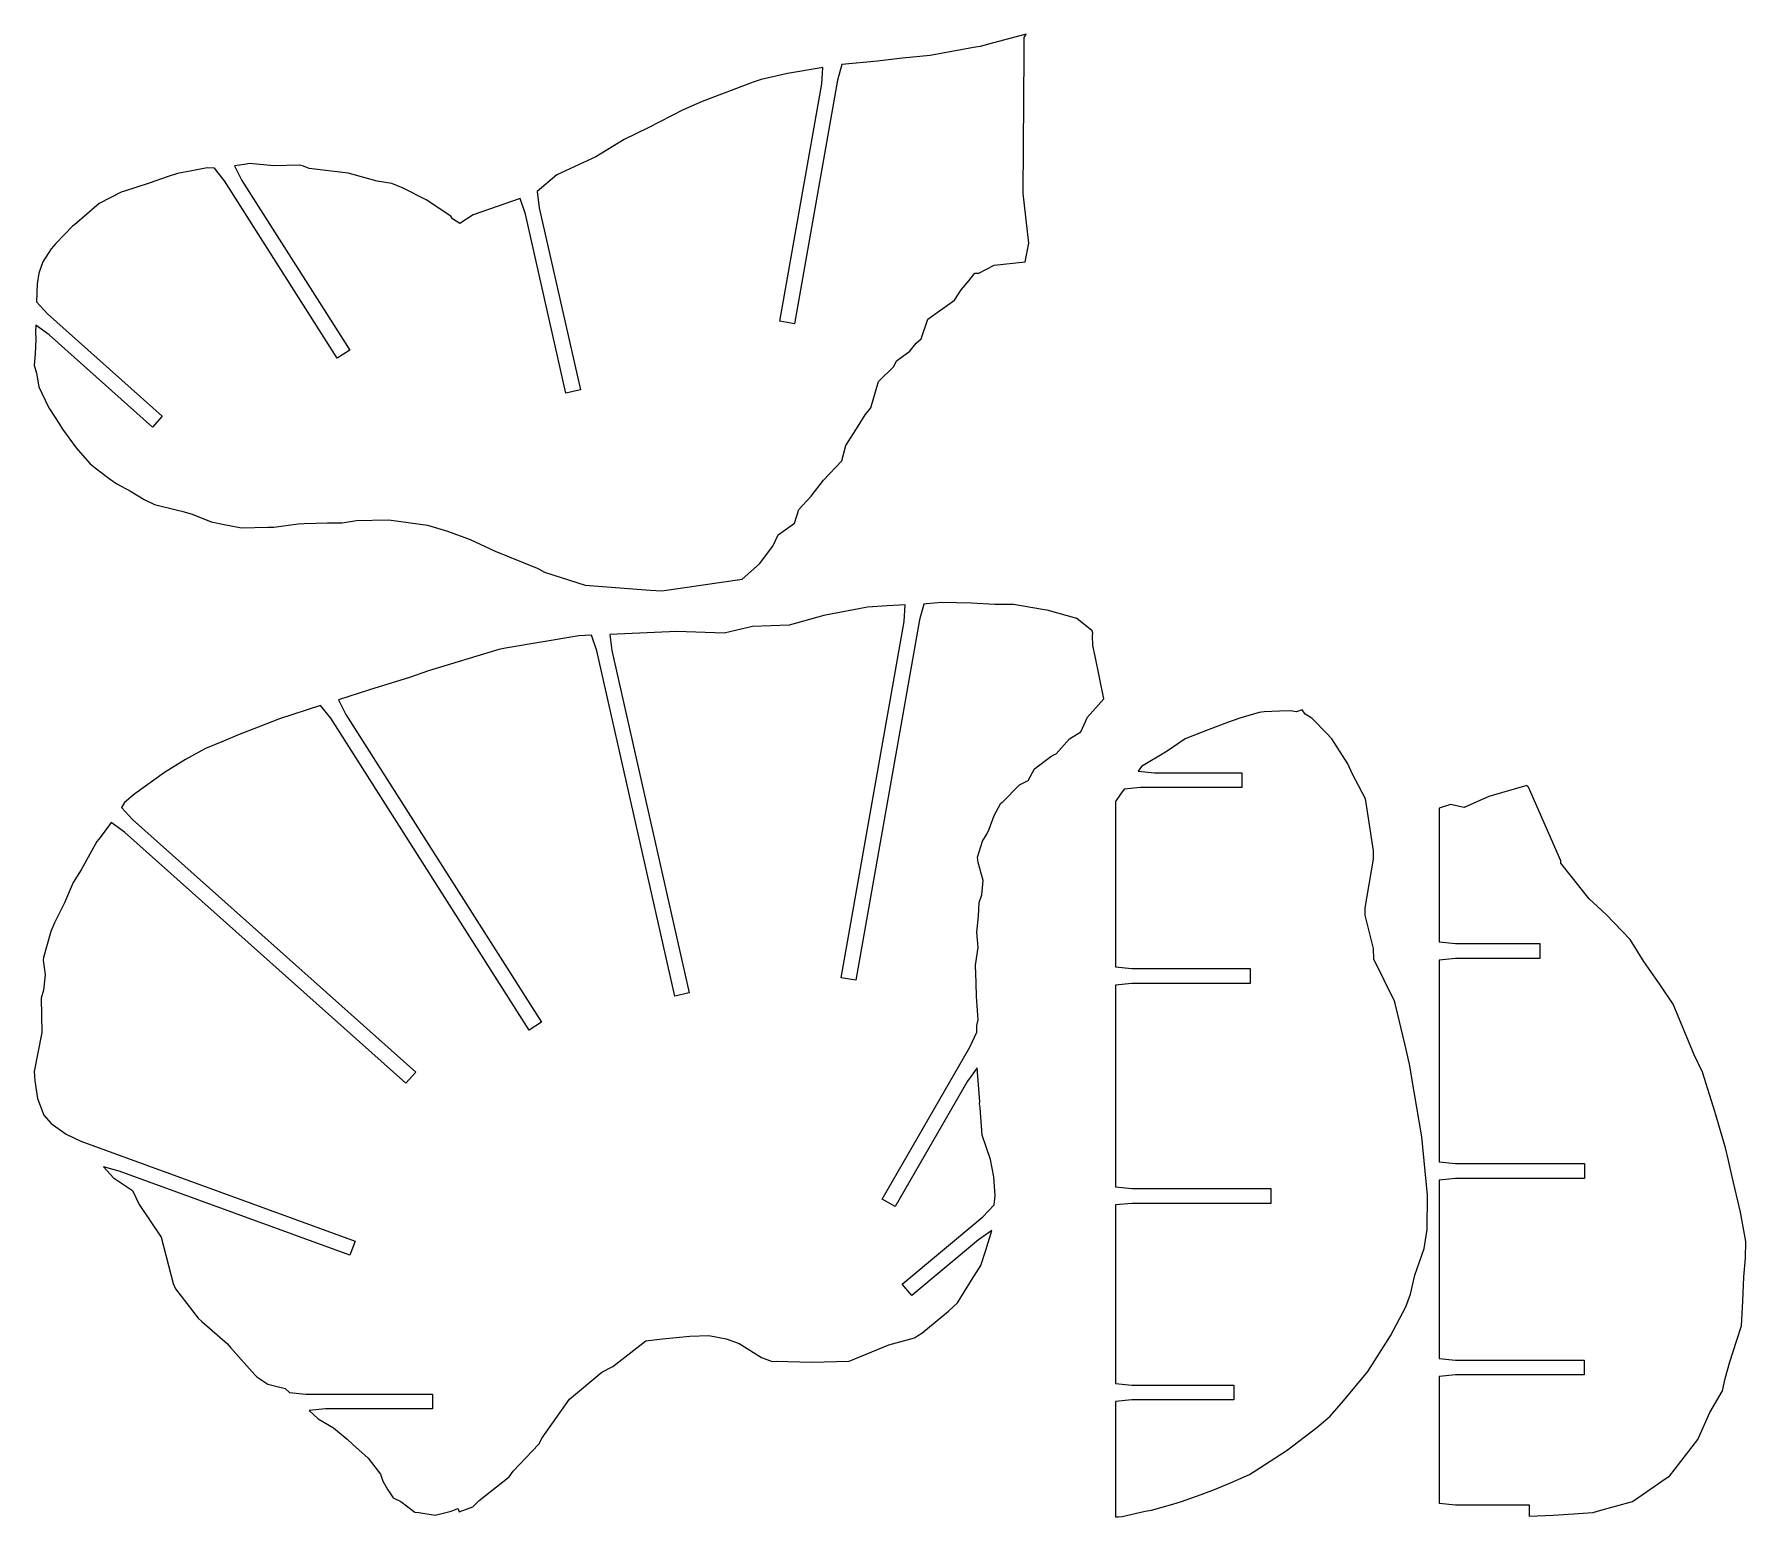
# Model space of a CAD drawing. Header units: inches. Extents: x -5 to 462, y 101 to 506.
import ezdxf

# ---------------------------------------------------------------- set-up
doc = ezdxf.new("R2010")
doc.units = ezdxf.units.IN
doc.header["$MEASUREMENT"] = 0
doc.layers.add('boundary', color=7, linetype='Continuous')

# ---------------------------------------------------------------- blocks, each defined once
blk = doc.blocks.new('block 2')
at = {"layer": 'boundary', "color": 5, "lineweight": 25, "true_color": 0x0000ff}
for points in [[(111.11, 102.83), (114.88, 104.18)], [(111.11, 102.83), (114.88, 104.18)], [(111.11, 102.83), (111.11, 102.83)], [(114.88, 104.18), (114.88, 104.18)]]:
    blk.add_lwpolyline(points, dxfattribs=at)
blk = doc.blocks.new('block 3')
at = {"layer": 'boundary', "color": 5, "lineweight": 25, "true_color": 0x0000ff}
for points in [[(114.88, 104.18), (116.56, 105.93)], [(114.88, 104.18), (116.56, 105.93)], [(114.88, 104.18), (114.88, 104.18)], [(116.56, 105.93), (116.56, 105.93)]]:
    blk.add_lwpolyline(points, dxfattribs=at)
blk = doc.blocks.new('block 4')
at = {"layer": 'boundary', "color": 5, "lineweight": 25, "true_color": 0x0000ff}
for points in [[(116.56, 105.93), (124.77, 112.33)], [(116.56, 105.93), (124.77, 112.33)], [(124.77, 112.33), (124.77, 112.33)], [(116.56, 105.93), (116.56, 105.93)]]:
    blk.add_lwpolyline(points, dxfattribs=at)
blk = doc.blocks.new('block 5')
at = {"layer": 'boundary', "color": 5, "lineweight": 25, "true_color": 0x0000ff}
for points in [[(124.77, 112.33), (125.82, 113.89)], [(124.77, 112.33), (125.82, 113.89)], [(124.77, 112.33), (124.77, 112.33)], [(125.82, 113.89), (125.82, 113.89)]]:
    blk.add_lwpolyline(points, dxfattribs=at)
blk = doc.blocks.new('block 6')
at = {"layer": 'boundary', "color": 5, "lineweight": 25, "true_color": 0x0000ff}
for points in [[(125.82, 113.89), (132.87, 121.28)], [(125.82, 113.89), (132.87, 121.28)], [(132.87, 121.28), (132.87, 121.28)], [(125.82, 113.89), (125.82, 113.89)]]:
    blk.add_lwpolyline(points, dxfattribs=at)
blk = doc.blocks.new('block 7')
at = {"layer": 'boundary', "color": 5, "lineweight": 25, "true_color": 0x0000ff}
for points in [[(132.87, 121.28), (133.76, 122.97)], [(132.87, 121.28), (133.76, 122.97)], [(133.76, 122.97), (133.76, 122.97)], [(132.87, 121.28), (132.87, 121.28)]]:
    blk.add_lwpolyline(points, dxfattribs=at)
blk = doc.blocks.new('block 8')
at = {"layer": 'boundary', "color": 5, "lineweight": 25, "true_color": 0x0000ff}
for points in [[(133.76, 122.97), (141.22, 133.59)], [(133.76, 122.97), (141.22, 133.59)], [(141.22, 133.59), (141.22, 133.59)], [(133.76, 122.97), (133.76, 122.97)]]:
    blk.add_lwpolyline(points, dxfattribs=at)
blk = doc.blocks.new('block 9')
at = {"layer": 'boundary', "color": 5, "lineweight": 25, "true_color": 0x0000ff}
for points in [[(141.22, 133.59), (150.02, 140.94)], [(141.22, 133.59), (150.02, 140.94)], [(150.02, 140.94), (150.02, 140.94)], [(141.22, 133.59), (141.22, 133.59)]]:
    blk.add_lwpolyline(points, dxfattribs=at)
blk = doc.blocks.new('block 10')
at = {"layer": 'boundary', "color": 5, "lineweight": 25, "true_color": 0x0000ff}
for points in [[(150.02, 140.94), (153.03, 142.45)], [(150.02, 140.94), (153.03, 142.45)], [(150.02, 140.94), (150.02, 140.94)], [(153.03, 142.45), (153.03, 142.45)]]:
    blk.add_lwpolyline(points, dxfattribs=at)
blk = doc.blocks.new('block 11')
at = {"layer": 'boundary', "color": 5, "lineweight": 25, "true_color": 0x0000ff}
for points in [[(153.03, 142.45), (159.53, 147.51)], [(153.03, 142.45), (159.53, 147.51)], [(159.53, 147.51), (159.53, 147.51)], [(153.03, 142.45), (153.03, 142.45)]]:
    blk.add_lwpolyline(points, dxfattribs=at)
blk = doc.blocks.new('block 12')
at = {"layer": 'boundary', "color": 5, "lineweight": 25, "true_color": 0x0000ff}
for points in [[(159.53, 147.51), (162.02, 149.47)], [(159.53, 147.51), (162.02, 149.47)], [(162.02, 149.47), (162.02, 149.47)], [(159.53, 147.51), (159.53, 147.51)]]:
    blk.add_lwpolyline(points, dxfattribs=at)
blk = doc.blocks.new('block 13')
at = {"layer": 'boundary', "color": 5, "lineweight": 25, "true_color": 0x0000ff}
for points in [[(162.02, 149.47), (166.59, 149.98)], [(162.02, 149.47), (166.59, 149.98)], [(162.02, 149.47), (162.02, 149.47)], [(166.59, 149.98), (166.59, 149.98)]]:
    blk.add_lwpolyline(points, dxfattribs=at)
blk = doc.blocks.new('block 14')
at = {"layer": 'boundary', "color": 5, "lineweight": 25, "true_color": 0x0000ff}
for points in [[(166.59, 149.98), (174.03, 150.71)], [(166.59, 149.98), (174.03, 150.71)], [(166.59, 149.98), (166.59, 149.98)], [(174.03, 150.71), (174.03, 150.71)]]:
    blk.add_lwpolyline(points, dxfattribs=at)
blk = doc.blocks.new('block 15')
at = {"layer": 'boundary', "color": 5, "lineweight": 25, "true_color": 0x0000ff}
for points in [[(174.03, 150.71), (179.25, 150.91)], [(174.03, 150.71), (179.25, 150.91)], [(174.03, 150.71), (174.03, 150.71)], [(179.25, 150.91), (179.25, 150.91)]]:
    blk.add_lwpolyline(points, dxfattribs=at)
blk = doc.blocks.new('block 16')
at = {"layer": 'boundary', "color": 5, "lineweight": 25, "true_color": 0x0000ff}
for points in [[(179.25, 150.91), (183.92, 150.01)], [(179.25, 150.91), (183.92, 150.01)], [(179.25, 150.91), (179.25, 150.91)], [(183.92, 150.01), (183.92, 150.01)]]:
    blk.add_lwpolyline(points, dxfattribs=at)
blk = doc.blocks.new('block 17')
at = {"layer": 'boundary', "color": 5, "lineweight": 25, "true_color": 0x0000ff}
for points in [[(183.92, 150.01), (187.48, 148.75)], [(183.92, 150.01), (187.48, 148.75)], [(183.92, 150.01), (183.92, 150.01)], [(187.48, 148.75), (187.48, 148.75)]]:
    blk.add_lwpolyline(points, dxfattribs=at)
blk = doc.blocks.new('block 18')
at = {"layer": 'boundary', "color": 5, "lineweight": 25, "true_color": 0x0000ff}
for points in [[(187.48, 148.75), (193.58, 144.95)], [(187.48, 148.75), (193.58, 144.95)], [(187.48, 148.75), (187.48, 148.75)], [(193.58, 144.95), (193.58, 144.95)]]:
    blk.add_lwpolyline(points, dxfattribs=at)
blk = doc.blocks.new('block 19')
at = {"layer": 'boundary', "color": 5, "lineweight": 25, "true_color": 0x0000ff}
for points in [[(193.58, 144.95), (196.44, 143.86)], [(193.58, 144.95), (196.44, 143.86)], [(193.58, 144.95), (193.58, 144.95)], [(196.44, 143.86), (196.44, 143.86)]]:
    blk.add_lwpolyline(points, dxfattribs=at)
blk = doc.blocks.new('block 20')
at = {"layer": 'boundary', "color": 5, "lineweight": 25, "true_color": 0x0000ff}
for points in [[(196.44, 143.86), (197.53, 143.93)], [(196.44, 143.86), (197.53, 143.93)], [(196.44, 143.86), (196.44, 143.86)], [(197.53, 143.93), (197.53, 143.93)]]:
    blk.add_lwpolyline(points, dxfattribs=at)
blk = doc.blocks.new('block 21')
at = {"layer": 'boundary', "color": 5, "lineweight": 25, "true_color": 0x0000ff}
for points in [[(197.53, 143.93), (207.2, 143.61)], [(197.53, 143.93), (207.2, 143.61)], [(197.53, 143.93), (197.53, 143.93)], [(207.2, 143.61), (207.2, 143.61)]]:
    blk.add_lwpolyline(points, dxfattribs=at)
blk = doc.blocks.new('block 22')
at = {"layer": 'boundary', "color": 5, "lineweight": 25, "true_color": 0x0000ff}
for points in [[(207.2, 143.61), (217.49, 143.91)], [(207.2, 143.61), (217.49, 143.91)], [(207.2, 143.61), (207.2, 143.61)], [(217.49, 143.91), (217.49, 143.91)]]:
    blk.add_lwpolyline(points, dxfattribs=at)
blk = doc.blocks.new('block 23')
at = {"layer": 'boundary', "color": 5, "lineweight": 25, "true_color": 0x0000ff}
for points in [[(217.49, 143.91), (228.24, 148.36)], [(217.49, 143.91), (228.24, 148.36)], [(228.24, 148.36), (228.24, 148.36)], [(217.49, 143.91), (217.49, 143.91)]]:
    blk.add_lwpolyline(points, dxfattribs=at)
blk = doc.blocks.new('block 24')
at = {"layer": 'boundary', "color": 5, "lineweight": 25, "true_color": 0x0000ff}
for points in [[(228.24, 148.36), (235.24, 150.3)], [(228.24, 148.36), (235.24, 150.3)], [(235.24, 150.3), (235.24, 150.3)], [(228.24, 148.36), (228.24, 148.36)]]:
    blk.add_lwpolyline(points, dxfattribs=at)
blk = doc.blocks.new('block 25')
at = {"layer": 'boundary', "color": 5, "lineweight": 25, "true_color": 0x0000ff}
for points in [[(235.24, 150.3), (236.05, 150.83)], [(235.24, 150.3), (236.05, 150.83)], [(235.24, 150.3), (235.24, 150.3)], [(236.05, 150.83), (236.05, 150.83)]]:
    blk.add_lwpolyline(points, dxfattribs=at)
blk = doc.blocks.new('block 26')
at = {"layer": 'boundary', "color": 5, "lineweight": 25, "true_color": 0x0000ff}
for points in [[(236.05, 150.83), (237.24, 151.58)], [(236.05, 150.83), (237.24, 151.58)], [(236.05, 150.83), (236.05, 150.83)], [(237.24, 151.58), (237.24, 151.58)]]:
    blk.add_lwpolyline(points, dxfattribs=at)
blk = doc.blocks.new('block 27')
at = {"layer": 'boundary', "color": 5, "lineweight": 25, "true_color": 0x0000ff}
for points in [[(237.24, 151.58), (244.5, 157.58)], [(237.24, 151.58), (244.5, 157.58)], [(244.5, 157.58), (244.5, 157.58)], [(237.24, 151.58), (237.24, 151.58)]]:
    blk.add_lwpolyline(points, dxfattribs=at)
blk = doc.blocks.new('block 28')
at = {"layer": 'boundary', "color": 5, "lineweight": 25, "true_color": 0x0000ff}
for points in [[(244.5, 157.58), (246.97, 159.78)], [(244.5, 157.58), (246.97, 159.78)], [(246.97, 159.78), (246.97, 159.78)], [(244.5, 157.58), (244.5, 157.58)]]:
    blk.add_lwpolyline(points, dxfattribs=at)
blk = doc.blocks.new('block 29')
at = {"layer": 'boundary', "color": 5, "lineweight": 25, "true_color": 0x0000ff}
for points in [[(246.97, 159.78), (250.78, 165.95)], [(246.97, 159.78), (250.78, 165.95)], [(250.78, 165.95), (250.78, 165.95)], [(246.97, 159.78), (246.97, 159.78)]]:
    blk.add_lwpolyline(points, dxfattribs=at)
blk = doc.blocks.new('block 30')
at = {"layer": 'boundary', "color": 5, "lineweight": 25, "true_color": 0x0000ff}
for points in [[(250.78, 165.95), (253.38, 169.96)], [(250.78, 165.95), (253.38, 169.96)], [(253.38, 169.96), (253.38, 169.96)], [(250.78, 165.95), (250.78, 165.95)]]:
    blk.add_lwpolyline(points, dxfattribs=at)
blk = doc.blocks.new('block 31')
at = {"layer": 'boundary', "color": 5, "lineweight": 25, "true_color": 0x0000ff}
for points in [[(253.38, 169.96), (254.73, 174.17)], [(253.38, 169.96), (254.73, 174.17)], [(254.73, 174.17), (254.73, 174.17)], [(253.38, 169.96), (253.38, 169.96)]]:
    blk.add_lwpolyline(points, dxfattribs=at)
blk = doc.blocks.new('block 32')
at = {"layer": 'boundary', "color": 5, "lineweight": 25, "true_color": 0x0000ff}
for points in [[(254.73, 174.17), (256.39, 179.55)], [(254.73, 174.17), (256.39, 179.55)], [(256.39, 179.55), (256.39, 179.55)], [(254.73, 174.17), (254.73, 174.17)]]:
    blk.add_lwpolyline(points, dxfattribs=at)
blk = doc.blocks.new('block 33')
at = {"layer": 'boundary', "color": 5, "lineweight": 25, "true_color": 0x0000ff}
for points in [[(256.39, 179.55), (252.69, 177.02)], [(256.39, 179.55), (252.69, 177.02)], [(256.39, 179.55), (256.39, 179.55)], [(252.69, 177.02), (252.69, 177.02)]]:
    blk.add_lwpolyline(points, dxfattribs=at)
blk = doc.blocks.new('block 34')
at = {"layer": 'boundary', "color": 5, "lineweight": 25, "true_color": 0x0000ff}
for points in [[(252.69, 177.02), (234.51, 161.77)], [(252.69, 177.02), (234.51, 161.77)], [(252.69, 177.02), (252.69, 177.02)], [(234.51, 161.77), (234.51, 161.77)]]:
    blk.add_lwpolyline(points, dxfattribs=at)
blk = doc.blocks.new('block 35')
at = {"layer": 'boundary', "color": 5, "lineweight": 25, "true_color": 0x0000ff}
for points in [[(234.51, 161.77), (231.91, 164.87)], [(234.51, 161.77), (231.91, 164.87)], [(231.91, 164.87), (231.91, 164.87)], [(234.51, 161.77), (234.51, 161.77)]]:
    blk.add_lwpolyline(points, dxfattribs=at)
blk = doc.blocks.new('block 36')
at = {"layer": 'boundary', "color": 5, "lineweight": 25, "true_color": 0x0000ff}
for points in [[(231.91, 164.87), (253.88, 183.3)], [(231.91, 164.87), (253.88, 183.3)], [(253.88, 183.3), (253.88, 183.3)], [(231.91, 164.87), (231.91, 164.87)]]:
    blk.add_lwpolyline(points, dxfattribs=at)
blk = doc.blocks.new('block 37')
at = {"layer": 'boundary', "color": 5, "lineweight": 25, "true_color": 0x0000ff}
for points in [[(253.88, 183.3), (257.01, 186.5)], [(253.88, 183.3), (257.01, 186.5)], [(253.88, 183.3), (253.88, 183.3)], [(257.01, 186.5), (257.01, 186.5)]]:
    blk.add_lwpolyline(points, dxfattribs=at)
blk = doc.blocks.new('block 38')
at = {"layer": 'boundary', "color": 5, "lineweight": 25, "true_color": 0x0000ff}
for points in [[(257.01, 186.5), (257.25, 189.02)], [(257.01, 186.5), (257.25, 189.02)], [(257.25, 189.02), (257.25, 189.02)], [(257.01, 186.5), (257.01, 186.5)]]:
    blk.add_lwpolyline(points, dxfattribs=at)
blk = doc.blocks.new('block 39')
at = {"layer": 'boundary', "color": 5, "lineweight": 25, "true_color": 0x0000ff}
for points in [[(257.25, 189.02), (256.9, 194.19)], [(257.25, 189.02), (256.9, 194.19)], [(256.9, 194.19), (256.9, 194.19)], [(257.25, 189.02), (257.25, 189.02)]]:
    blk.add_lwpolyline(points, dxfattribs=at)
blk = doc.blocks.new('block 40')
at = {"layer": 'boundary', "color": 5, "lineweight": 25, "true_color": 0x0000ff}
for points in [[(256.9, 194.19), (256, 198.86)], [(256.9, 194.19), (256, 198.86)], [(256, 198.86), (256, 198.86)], [(256.9, 194.19), (256.9, 194.19)]]:
    blk.add_lwpolyline(points, dxfattribs=at)
blk = doc.blocks.new('block 41')
at = {"layer": 'boundary', "color": 5, "lineweight": 25, "true_color": 0x0000ff}
for points in [[(256, 198.86), (253.71, 205.49)], [(256, 198.86), (253.71, 205.49)], [(253.71, 205.49), (253.71, 205.49)], [(256, 198.86), (256, 198.86)]]:
    blk.add_lwpolyline(points, dxfattribs=at)
blk = doc.blocks.new('block 42')
at = {"layer": 'boundary', "color": 5, "lineweight": 25, "true_color": 0x0000ff}
for points in [[(253.71, 205.49), (253.14, 213.01)], [(253.71, 205.49), (253.14, 213.01)], [(253.14, 213.01), (253.14, 213.01)], [(253.71, 205.49), (253.71, 205.49)]]:
    blk.add_lwpolyline(points, dxfattribs=at)
blk = doc.blocks.new('block 43')
at = {"layer": 'boundary', "color": 5, "lineweight": 25, "true_color": 0x0000ff}
for points in [[(253.14, 213.01), (253, 214.06)], [(253.14, 213.01), (253, 214.06)], [(253, 214.06), (253, 214.06)], [(253.14, 213.01), (253.14, 213.01)]]:
    blk.add_lwpolyline(points, dxfattribs=at)
blk = doc.blocks.new('block 44')
at = {"layer": 'boundary', "color": 5, "lineweight": 25, "true_color": 0x0000ff}
for points in [[(253, 214.06), (253.05, 214.58)], [(253, 214.06), (253.05, 214.58)], [(253, 214.06), (253, 214.06)], [(253.05, 214.58), (253.05, 214.58)]]:
    blk.add_lwpolyline(points, dxfattribs=at)
blk = doc.blocks.new('block 45')
at = {"layer": 'boundary', "color": 5, "lineweight": 25, "true_color": 0x0000ff}
for points in [[(253.05, 214.58), (252.35, 223.89)], [(253.05, 214.58), (252.35, 223.89)], [(252.35, 223.89), (252.35, 223.89)], [(253.05, 214.58), (253.05, 214.58)]]:
    blk.add_lwpolyline(points, dxfattribs=at)
blk = doc.blocks.new('block 46')
at = {"layer": 'boundary', "color": 5, "lineweight": 25, "true_color": 0x0000ff}
for points in [[(252.35, 223.89), (249.74, 220.25)], [(252.35, 223.89), (249.74, 220.25)], [(249.74, 220.25), (249.74, 220.25)], [(252.35, 223.89), (252.35, 223.89)]]:
    blk.add_lwpolyline(points, dxfattribs=at)
blk = doc.blocks.new('block 47')
at = {"layer": 'boundary', "color": 5, "lineweight": 25, "true_color": 0x0000ff}
for points in [[(249.74, 220.25), (230, 186.06)], [(249.74, 220.25), (230, 186.06)], [(249.74, 220.25), (249.74, 220.25)], [(230, 186.06), (230, 186.06)]]:
    blk.add_lwpolyline(points, dxfattribs=at)
blk = doc.blocks.new('block 48')
at = {"layer": 'boundary', "color": 5, "lineweight": 25, "true_color": 0x0000ff}
for points in [[(230, 186.06), (226.49, 188.09)], [(230, 186.06), (226.49, 188.09)], [(226.49, 188.09), (226.49, 188.09)], [(230, 186.06), (230, 186.06)]]:
    blk.add_lwpolyline(points, dxfattribs=at)
blk = doc.blocks.new('block 49')
at = {"layer": 'boundary', "color": 5, "lineweight": 25, "true_color": 0x0000ff}
for points in [[(226.49, 188.09), (250.4, 229.48)], [(226.49, 188.09), (250.4, 229.48)], [(250.4, 229.48), (250.4, 229.48)], [(226.49, 188.09), (226.49, 188.09)]]:
    blk.add_lwpolyline(points, dxfattribs=at)
blk = doc.blocks.new('block 50')
at = {"layer": 'boundary', "color": 5, "lineweight": 25, "true_color": 0x0000ff}
for points in [[(250.4, 229.48), (252.24, 233.56)], [(250.4, 229.48), (252.24, 233.56)], [(252.24, 233.56), (252.24, 233.56)], [(250.4, 229.48), (250.4, 229.48)]]:
    blk.add_lwpolyline(points, dxfattribs=at)
blk = doc.blocks.new('block 51')
at = {"layer": 'boundary', "color": 5, "lineweight": 25, "true_color": 0x0000ff}
for points in [[(252.24, 233.56), (252.3, 235.42)], [(252.24, 233.56), (252.3, 235.42)], [(252.24, 233.56), (252.24, 233.56)], [(252.3, 235.42), (252.3, 235.42)]]:
    blk.add_lwpolyline(points, dxfattribs=at)
blk = doc.blocks.new('block 52')
at = {"layer": 'boundary', "color": 5, "lineweight": 25, "true_color": 0x0000ff}
for points in [[(252.3, 235.42), (252.6, 236.99)], [(252.3, 235.42), (252.6, 236.99)], [(252.3, 235.42), (252.3, 235.42)], [(252.6, 236.99), (252.6, 236.99)]]:
    blk.add_lwpolyline(points, dxfattribs=at)
blk = doc.blocks.new('block 53')
at = {"layer": 'boundary', "color": 5, "lineweight": 25, "true_color": 0x0000ff}
for points in [[(252.6, 236.99), (252.21, 243.33)], [(252.6, 236.99), (252.21, 243.33)], [(252.21, 243.33), (252.21, 243.33)], [(252.6, 236.99), (252.6, 236.99)]]:
    blk.add_lwpolyline(points, dxfattribs=at)
blk = doc.blocks.new('block 54')
at = {"layer": 'boundary', "color": 5, "lineweight": 25, "true_color": 0x0000ff}
for points in [[(252.21, 243.33), (252.06, 247.06)], [(252.21, 243.33), (252.06, 247.06)], [(252.06, 247.06), (252.06, 247.06)], [(252.21, 243.33), (252.21, 243.33)]]:
    blk.add_lwpolyline(points, dxfattribs=at)
blk = doc.blocks.new('block 55')
at = {"layer": 'boundary', "color": 5, "lineweight": 25, "true_color": 0x0000ff}
for points in [[(252.06, 247.06), (251.88, 251.86)], [(252.06, 247.06), (251.88, 251.86)], [(251.88, 251.86), (251.88, 251.86)], [(252.06, 247.06), (252.06, 247.06)]]:
    blk.add_lwpolyline(points, dxfattribs=at)
blk = doc.blocks.new('block 56')
at = {"layer": 'boundary', "color": 5, "lineweight": 25, "true_color": 0x0000ff}
for points in [[(251.88, 251.86), (252.61, 256.67)], [(251.88, 251.86), (252.61, 256.67)], [(252.61, 256.67), (252.61, 256.67)], [(251.88, 251.86), (251.88, 251.86)]]:
    blk.add_lwpolyline(points, dxfattribs=at)
blk = doc.blocks.new('block 57')
at = {"layer": 'boundary', "color": 5, "lineweight": 25, "true_color": 0x0000ff}
for points in [[(252.61, 256.67), (252.29, 260.85)], [(252.61, 256.67), (252.29, 260.85)], [(252.29, 260.85), (252.29, 260.85)], [(252.61, 256.67), (252.61, 256.67)]]:
    blk.add_lwpolyline(points, dxfattribs=at)
blk = doc.blocks.new('block 58')
at = {"layer": 'boundary', "color": 5, "lineweight": 25, "true_color": 0x0000ff}
for points in [[(252.29, 260.85), (252.69, 265.21)], [(252.29, 260.85), (252.69, 265.21)], [(252.69, 265.21), (252.69, 265.21)], [(252.29, 260.85), (252.29, 260.85)]]:
    blk.add_lwpolyline(points, dxfattribs=at)
blk = doc.blocks.new('block 59')
at = {"layer": 'boundary', "color": 5, "lineweight": 25, "true_color": 0x0000ff}
for points in [[(252.69, 265.21), (252.95, 268.96)], [(252.69, 265.21), (252.95, 268.96)], [(252.95, 268.96), (252.95, 268.96)], [(252.69, 265.21), (252.69, 265.21)]]:
    blk.add_lwpolyline(points, dxfattribs=at)
blk = doc.blocks.new('block 60')
at = {"layer": 'boundary', "color": 5, "lineweight": 25, "true_color": 0x0000ff}
for points in [[(252.95, 268.96), (253.6, 271.01)], [(252.95, 268.96), (253.6, 271.01)], [(253.6, 271.01), (253.6, 271.01)], [(252.95, 268.96), (252.95, 268.96)]]:
    blk.add_lwpolyline(points, dxfattribs=at)
blk = doc.blocks.new('block 61')
at = {"layer": 'boundary', "color": 5, "lineweight": 25, "true_color": 0x0000ff}
for points in [[(253.6, 271.01), (254.01, 274.99)], [(253.6, 271.01), (254.01, 274.99)], [(253.6, 271.01), (253.6, 271.01)], [(254.01, 274.99), (254.01, 274.99)]]:
    blk.add_lwpolyline(points, dxfattribs=at)
blk = doc.blocks.new('block 62')
at = {"layer": 'boundary', "color": 5, "lineweight": 25, "true_color": 0x0000ff}
for points in [[(254.01, 274.99), (252.66, 279.85)], [(254.01, 274.99), (252.66, 279.85)], [(252.66, 279.85), (252.66, 279.85)], [(254.01, 274.99), (254.01, 274.99)]]:
    blk.add_lwpolyline(points, dxfattribs=at)
blk = doc.blocks.new('block 63')
at = {"layer": 'boundary', "color": 5, "lineweight": 25, "true_color": 0x0000ff}
for points in [[(252.66, 279.85), (252.47, 281.36)], [(252.66, 279.85), (252.47, 281.36)], [(252.47, 281.36), (252.47, 281.36)], [(252.66, 279.85), (252.66, 279.85)]]:
    blk.add_lwpolyline(points, dxfattribs=at)
blk = doc.blocks.new('block 64')
at = {"layer": 'boundary', "color": 5, "lineweight": 25, "true_color": 0x0000ff}
for points in [[(252.47, 281.36), (253.79, 285.64)], [(252.47, 281.36), (253.79, 285.64)], [(253.79, 285.64), (253.79, 285.64)], [(252.47, 281.36), (252.47, 281.36)]]:
    blk.add_lwpolyline(points, dxfattribs=at)
blk = doc.blocks.new('block 65')
at = {"layer": 'boundary', "color": 5, "lineweight": 25, "true_color": 0x0000ff}
for points in [[(253.79, 285.64), (254.97, 287.6)], [(253.79, 285.64), (254.97, 287.6)], [(253.79, 285.64), (253.79, 285.64)], [(254.97, 287.6), (254.97, 287.6)]]:
    blk.add_lwpolyline(points, dxfattribs=at)
blk = doc.blocks.new('block 66')
at = {"layer": 'boundary', "color": 5, "lineweight": 25, "true_color": 0x0000ff}
for points in [[(254.97, 287.6), (255.59, 288.97)], [(254.97, 287.6), (255.59, 288.97)], [(254.97, 287.6), (254.97, 287.6)], [(255.59, 288.97), (255.59, 288.97)]]:
    blk.add_lwpolyline(points, dxfattribs=at)
blk = doc.blocks.new('block 67')
at = {"layer": 'boundary', "color": 5, "lineweight": 25, "true_color": 0x0000ff}
for points in [[(255.59, 288.97), (256.96, 292.64)], [(255.59, 288.97), (256.96, 292.64)], [(256.96, 292.64), (256.96, 292.64)], [(255.59, 288.97), (255.59, 288.97)]]:
    blk.add_lwpolyline(points, dxfattribs=at)
blk = doc.blocks.new('block 68')
at = {"layer": 'boundary', "color": 5, "lineweight": 25, "true_color": 0x0000ff}
for points in [[(256.96, 292.64), (258.85, 296.03)], [(256.96, 292.64), (258.85, 296.03)], [(258.85, 296.03), (258.85, 296.03)], [(256.96, 292.64), (256.96, 292.64)]]:
    blk.add_lwpolyline(points, dxfattribs=at)
blk = doc.blocks.new('block 69')
at = {"layer": 'boundary', "color": 5, "lineweight": 25, "true_color": 0x0000ff}
for points in [[(258.85, 296.03), (259.33, 296.44)], [(258.85, 296.03), (259.33, 296.44)], [(258.85, 296.03), (258.85, 296.03)], [(259.33, 296.44), (259.33, 296.44)]]:
    blk.add_lwpolyline(points, dxfattribs=at)
blk = doc.blocks.new('block 70')
at = {"layer": 'boundary', "color": 5, "lineweight": 25, "true_color": 0x0000ff}
for points in [[(259.33, 296.44), (263.94, 301.04)], [(259.33, 296.44), (263.94, 301.04)], [(263.94, 301.04), (263.94, 301.04)], [(259.33, 296.44), (259.33, 296.44)]]:
    blk.add_lwpolyline(points, dxfattribs=at)
blk = doc.blocks.new('block 71')
at = {"layer": 'boundary', "color": 5, "lineweight": 25, "true_color": 0x0000ff}
for points in [[(263.94, 301.04), (266.31, 302.19)], [(263.94, 301.04), (266.31, 302.19)], [(263.94, 301.04), (263.94, 301.04)], [(266.31, 302.19), (266.31, 302.19)]]:
    blk.add_lwpolyline(points, dxfattribs=at)
blk = doc.blocks.new('block 72')
at = {"layer": 'boundary', "color": 5, "lineweight": 25, "true_color": 0x0000ff}
for points in [[(266.31, 302.19), (268.02, 305.44)], [(266.31, 302.19), (268.02, 305.44)], [(268.02, 305.44), (268.02, 305.44)], [(266.31, 302.19), (266.31, 302.19)]]:
    blk.add_lwpolyline(points, dxfattribs=at)
blk = doc.blocks.new('block 73')
at = {"layer": 'boundary', "color": 5, "lineweight": 25, "true_color": 0x0000ff}
for points in [[(268.02, 305.44), (272.41, 308.76)], [(268.02, 305.44), (272.41, 308.76)], [(272.41, 308.76), (272.41, 308.76)], [(268.02, 305.44), (268.02, 305.44)]]:
    blk.add_lwpolyline(points, dxfattribs=at)
blk = doc.blocks.new('block 74')
at = {"layer": 'boundary', "color": 5, "lineweight": 25, "true_color": 0x0000ff}
for points in [[(272.41, 308.76), (273.24, 309.26)], [(272.41, 308.76), (273.24, 309.26)], [(272.41, 308.76), (272.41, 308.76)], [(273.24, 309.26), (273.24, 309.26)]]:
    blk.add_lwpolyline(points, dxfattribs=at)
blk = doc.blocks.new('block 75')
at = {"layer": 'boundary', "color": 5, "lineweight": 25, "true_color": 0x0000ff}
for points in [[(273.24, 309.26), (273.89, 309.51)], [(273.24, 309.26), (273.89, 309.51)], [(273.24, 309.26), (273.24, 309.26)], [(273.89, 309.51), (273.89, 309.51)]]:
    blk.add_lwpolyline(points, dxfattribs=at)
blk = doc.blocks.new('block 76')
at = {"layer": 'boundary', "color": 5, "lineweight": 25, "true_color": 0x0000ff}
for points in [[(273.89, 309.51), (277.51, 313.56)], [(273.89, 309.51), (277.51, 313.56)], [(277.51, 313.56), (277.51, 313.56)], [(273.89, 309.51), (273.89, 309.51)]]:
    blk.add_lwpolyline(points, dxfattribs=at)
blk = doc.blocks.new('block 77')
at = {"layer": 'boundary', "color": 5, "lineweight": 25, "true_color": 0x0000ff}
for points in [[(277.51, 313.56), (280.66, 315.48)], [(277.51, 313.56), (280.66, 315.48)], [(277.51, 313.56), (277.51, 313.56)], [(280.66, 315.48), (280.66, 315.48)]]:
    blk.add_lwpolyline(points, dxfattribs=at)
blk = doc.blocks.new('block 78')
at = {"layer": 'boundary', "color": 5, "lineweight": 25, "true_color": 0x0000ff}
for points in [[(280.66, 315.48), (282.45, 319.5)], [(280.66, 315.48), (282.45, 319.5)], [(282.45, 319.5), (282.45, 319.5)], [(280.66, 315.48), (280.66, 315.48)]]:
    blk.add_lwpolyline(points, dxfattribs=at)
blk = doc.blocks.new('block 79')
at = {"layer": 'boundary', "color": 5, "lineweight": 25, "true_color": 0x0000ff}
for points in [[(282.45, 319.5), (286.91, 324.51)], [(282.45, 319.5), (286.91, 324.51)], [(286.91, 324.51), (286.91, 324.51)], [(282.45, 319.5), (282.45, 319.5)]]:
    blk.add_lwpolyline(points, dxfattribs=at)
blk = doc.blocks.new('block 80')
at = {"layer": 'boundary', "color": 5, "lineweight": 25, "true_color": 0x0000ff}
for points in [[(286.91, 324.51), (284.55, 336.11)], [(286.91, 324.51), (284.55, 336.11)], [(284.55, 336.11), (284.55, 336.11)], [(286.91, 324.51), (286.91, 324.51)]]:
    blk.add_lwpolyline(points, dxfattribs=at)
blk = doc.blocks.new('block 81')
at = {"layer": 'boundary', "color": 5, "lineweight": 25, "true_color": 0x0000ff}
for points in [[(284.55, 336.11), (283.88, 339.05)], [(284.55, 336.11), (283.88, 339.05)], [(283.88, 339.05), (283.88, 339.05)], [(284.55, 336.11), (284.55, 336.11)]]:
    blk.add_lwpolyline(points, dxfattribs=at)
blk = doc.blocks.new('block 82')
at = {"layer": 'boundary', "color": 5, "lineweight": 25, "true_color": 0x0000ff}
for points in [[(283.88, 339.05), (283.81, 341.75)], [(283.88, 339.05), (283.81, 341.75)], [(283.81, 341.75), (283.81, 341.75)], [(283.88, 339.05), (283.88, 339.05)]]:
    blk.add_lwpolyline(points, dxfattribs=at)
blk = doc.blocks.new('block 83')
at = {"layer": 'boundary', "color": 5, "lineweight": 25, "true_color": 0x0000ff}
for points in [[(283.81, 341.75), (283.94, 342.37)], [(283.81, 341.75), (283.94, 342.37)], [(283.81, 341.75), (283.81, 341.75)], [(283.94, 342.37), (283.94, 342.37)]]:
    blk.add_lwpolyline(points, dxfattribs=at)
blk = doc.blocks.new('block 84')
at = {"layer": 'boundary', "color": 5, "lineweight": 25, "true_color": 0x0000ff}
for points in [[(283.94, 342.37), (283.75, 343.03)], [(283.94, 342.37), (283.75, 343.03)], [(283.75, 343.03), (283.75, 343.03)], [(283.94, 342.37), (283.94, 342.37)]]:
    blk.add_lwpolyline(points, dxfattribs=at)
blk = doc.blocks.new('block 85')
at = {"layer": 'boundary', "color": 5, "lineweight": 25, "true_color": 0x0000ff}
for points in [[(283.75, 343.03), (279.51, 346.37)], [(283.75, 343.03), (279.51, 346.37)], [(279.51, 346.37), (279.51, 346.37)], [(283.75, 343.03), (283.75, 343.03)]]:
    blk.add_lwpolyline(points, dxfattribs=at)
blk = doc.blocks.new('block 86')
at = {"layer": 'boundary', "color": 5, "lineweight": 25, "true_color": 0x0000ff}
for points in [[(279.51, 346.37), (271.46, 348.62)], [(279.51, 346.37), (271.46, 348.62)], [(271.46, 348.62), (271.46, 348.62)], [(279.51, 346.37), (279.51, 346.37)]]:
    blk.add_lwpolyline(points, dxfattribs=at)
blk = doc.blocks.new('block 87')
at = {"layer": 'boundary', "color": 5, "lineweight": 25, "true_color": 0x0000ff}
for points in [[(271.46, 348.62), (270.67, 348.79)], [(271.46, 348.62), (270.67, 348.79)], [(270.67, 348.79), (270.67, 348.79)], [(271.46, 348.62), (271.46, 348.62)]]:
    blk.add_lwpolyline(points, dxfattribs=at)
blk = doc.blocks.new('block 88')
at = {"layer": 'boundary', "color": 5, "lineweight": 25, "true_color": 0x0000ff}
for points in [[(270.67, 348.79), (270.13, 348.81)], [(270.67, 348.79), (270.13, 348.81)], [(270.13, 348.81), (270.13, 348.81)], [(270.67, 348.79), (270.67, 348.79)]]:
    blk.add_lwpolyline(points, dxfattribs=at)
blk = doc.blocks.new('block 89')
at = {"layer": 'boundary', "color": 5, "lineweight": 25, "true_color": 0x0000ff}
for points in [[(270.13, 348.81), (262.28, 350.21)], [(270.13, 348.81), (262.28, 350.21)], [(262.28, 350.21), (262.28, 350.21)], [(270.13, 348.81), (270.13, 348.81)]]:
    blk.add_lwpolyline(points, dxfattribs=at)
blk = doc.blocks.new('block 90')
at = {"layer": 'boundary', "color": 5, "lineweight": 25, "true_color": 0x0000ff}
for points in [[(262.28, 350.21), (257.14, 350.17)], [(262.28, 350.21), (257.14, 350.17)], [(257.14, 350.17), (257.14, 350.17)], [(262.28, 350.21), (262.28, 350.21)]]:
    blk.add_lwpolyline(points, dxfattribs=at)
blk = doc.blocks.new('block 91')
at = {"layer": 'boundary', "color": 5, "lineweight": 25, "true_color": 0x0000ff}
for points in [[(257.14, 350.17), (250.73, 350.6)], [(257.14, 350.17), (250.73, 350.6)], [(250.73, 350.6), (250.73, 350.6)], [(257.14, 350.17), (257.14, 350.17)]]:
    blk.add_lwpolyline(points, dxfattribs=at)
blk = doc.blocks.new('block 92')
at = {"layer": 'boundary', "color": 5, "lineweight": 25, "true_color": 0x0000ff}
for points in [[(250.73, 350.6), (242.76, 350.73)], [(250.73, 350.6), (242.76, 350.73)], [(242.76, 350.73), (242.76, 350.73)], [(250.73, 350.6), (250.73, 350.6)]]:
    blk.add_lwpolyline(points, dxfattribs=at)
blk = doc.blocks.new('block 93')
at = {"layer": 'boundary', "color": 5, "lineweight": 25, "true_color": 0x0000ff}
for points in [[(242.76, 350.73), (238.54, 350.36)], [(242.76, 350.73), (238.54, 350.36)], [(238.54, 350.36), (238.54, 350.36)], [(242.76, 350.73), (242.76, 350.73)]]:
    blk.add_lwpolyline(points, dxfattribs=at)
blk = doc.blocks.new('block 94')
at = {"layer": 'boundary', "color": 5, "lineweight": 25, "true_color": 0x0000ff}
for points in [[(238.54, 350.36), (237.82, 350.32)], [(238.54, 350.36), (237.82, 350.32)], [(237.82, 350.32), (237.82, 350.32)], [(238.54, 350.36), (238.54, 350.36)]]:
    blk.add_lwpolyline(points, dxfattribs=at)
blk = doc.blocks.new('block 95')
at = {"layer": 'boundary', "color": 5, "lineweight": 25, "true_color": 0x0000ff}
for points in [[(237.82, 350.32), (236.61, 346.01)], [(237.82, 350.32), (236.61, 346.01)], [(237.82, 350.32), (237.82, 350.32)], [(236.61, 346.01), (236.61, 346.01)]]:
    blk.add_lwpolyline(points, dxfattribs=at)
blk = doc.blocks.new('block 96')
at = {"layer": 'boundary', "color": 5, "lineweight": 25, "true_color": 0x0000ff}
for points in [[(236.61, 346.01), (219.29, 247.75)], [(236.61, 346.01), (219.29, 247.75)], [(236.61, 346.01), (236.61, 346.01)], [(219.29, 247.75), (219.29, 247.75)]]:
    blk.add_lwpolyline(points, dxfattribs=at)
blk = doc.blocks.new('block 97')
at = {"layer": 'boundary', "color": 5, "lineweight": 25, "true_color": 0x0000ff}
for points in [[(219.29, 247.75), (215.3, 248.45)], [(219.29, 247.75), (215.3, 248.45)], [(215.3, 248.45), (215.3, 248.45)], [(219.29, 247.75), (219.29, 247.75)]]:
    blk.add_lwpolyline(points, dxfattribs=at)
blk = doc.blocks.new('block 98')
at = {"layer": 'boundary', "color": 5, "lineweight": 25, "true_color": 0x0000ff}
for points in [[(215.3, 248.45), (232.43, 345.61)], [(215.3, 248.45), (232.43, 345.61)], [(232.43, 345.61), (232.43, 345.61)], [(215.3, 248.45), (215.3, 248.45)]]:
    blk.add_lwpolyline(points, dxfattribs=at)
blk = doc.blocks.new('block 99')
at = {"layer": 'boundary', "color": 5, "lineweight": 25, "true_color": 0x0000ff}
for points in [[(232.43, 345.61), (232.77, 350.07)], [(232.43, 345.61), (232.77, 350.07)], [(232.77, 350.07), (232.77, 350.07)], [(232.43, 345.61), (232.43, 345.61)]]:
    blk.add_lwpolyline(points, dxfattribs=at)
blk = doc.blocks.new('block 100')
at = {"layer": 'boundary', "color": 5, "lineweight": 25, "true_color": 0x0000ff}
for points in [[(232.77, 350.07), (227.86, 349.83)], [(232.77, 350.07), (227.86, 349.83)], [(232.77, 350.07), (232.77, 350.07)], [(227.86, 349.83), (227.86, 349.83)]]:
    blk.add_lwpolyline(points, dxfattribs=at)
blk = doc.blocks.new('block 101')
at = {"layer": 'boundary', "color": 5, "lineweight": 25, "true_color": 0x0000ff}
for points in [[(227.86, 349.83), (222.46, 349.45)], [(227.86, 349.83), (222.46, 349.45)], [(222.46, 349.45), (222.46, 349.45)], [(227.86, 349.83), (227.86, 349.83)]]:
    blk.add_lwpolyline(points, dxfattribs=at)
blk = doc.blocks.new('block 102')
at = {"layer": 'boundary', "color": 5, "lineweight": 25, "true_color": 0x0000ff}
for points in [[(222.46, 349.45), (210.52, 347.23)], [(222.46, 349.45), (210.52, 347.23)], [(210.52, 347.23), (210.52, 347.23)], [(222.46, 349.45), (222.46, 349.45)]]:
    blk.add_lwpolyline(points, dxfattribs=at)
blk = doc.blocks.new('block 103')
at = {"layer": 'boundary', "color": 5, "lineweight": 25, "true_color": 0x0000ff}
for points in [[(210.52, 347.23), (201.13, 344.56)], [(210.52, 347.23), (201.13, 344.56)], [(210.52, 347.23), (210.52, 347.23)], [(201.13, 344.56), (201.13, 344.56)]]:
    blk.add_lwpolyline(points, dxfattribs=at)
blk = doc.blocks.new('block 104')
at = {"layer": 'boundary', "color": 5, "lineweight": 25, "true_color": 0x0000ff}
for points in [[(201.13, 344.56), (191.13, 344.23)], [(201.13, 344.56), (191.13, 344.23)], [(191.13, 344.23), (191.13, 344.23)], [(201.13, 344.56), (201.13, 344.56)]]:
    blk.add_lwpolyline(points, dxfattribs=at)
blk = doc.blocks.new('block 105')
at = {"layer": 'boundary', "color": 5, "lineweight": 25, "true_color": 0x0000ff}
for points in [[(191.13, 344.23), (183.37, 342.39)], [(191.13, 344.23), (183.37, 342.39)], [(183.37, 342.39), (183.37, 342.39)], [(191.13, 344.23), (191.13, 344.23)]]:
    blk.add_lwpolyline(points, dxfattribs=at)
blk = doc.blocks.new('block 106')
at = {"layer": 'boundary', "color": 5, "lineweight": 25, "true_color": 0x0000ff}
for points in [[(183.37, 342.39), (170.49, 342.84)], [(183.37, 342.39), (170.49, 342.84)], [(170.49, 342.84), (170.49, 342.84)], [(183.37, 342.39), (183.37, 342.39)]]:
    blk.add_lwpolyline(points, dxfattribs=at)
blk = doc.blocks.new('block 107')
at = {"layer": 'boundary', "color": 5, "lineweight": 25, "true_color": 0x0000ff}
for points in [[(170.49, 342.84), (152.25, 342.06)], [(170.49, 342.84), (152.25, 342.06)], [(152.25, 342.06), (152.25, 342.06)], [(170.49, 342.84), (170.49, 342.84)]]:
    blk.add_lwpolyline(points, dxfattribs=at)
blk = doc.blocks.new('block 108')
at = {"layer": 'boundary', "color": 5, "lineweight": 25, "true_color": 0x0000ff}
for points in [[(152.25, 342.06), (152.8, 337.62)], [(152.25, 342.06), (152.8, 337.62)], [(152.25, 342.06), (152.25, 342.06)], [(152.8, 337.62), (152.8, 337.62)]]:
    blk.add_lwpolyline(points, dxfattribs=at)
blk = doc.blocks.new('block 109')
at = {"layer": 'boundary', "color": 5, "lineweight": 25, "true_color": 0x0000ff}
for points in [[(152.8, 337.62), (173.88, 244.34)], [(152.8, 337.62), (173.88, 244.34)], [(152.8, 337.62), (152.8, 337.62)], [(173.88, 244.34), (173.88, 244.34)]]:
    blk.add_lwpolyline(points, dxfattribs=at)
blk = doc.blocks.new('block 110')
at = {"layer": 'boundary', "color": 5, "lineweight": 25, "true_color": 0x0000ff}
for points in [[(173.88, 244.34), (169.93, 243.45)], [(173.88, 244.34), (169.93, 243.45)], [(169.93, 243.45), (169.93, 243.45)], [(173.88, 244.34), (173.88, 244.34)]]:
    blk.add_lwpolyline(points, dxfattribs=at)
blk = doc.blocks.new('block 111')
at = {"layer": 'boundary', "color": 5, "lineweight": 25, "true_color": 0x0000ff}
for points in [[(169.93, 243.45), (148.65, 337.6)], [(169.93, 243.45), (148.65, 337.6)], [(148.65, 337.6), (148.65, 337.6)], [(169.93, 243.45), (169.93, 243.45)]]:
    blk.add_lwpolyline(points, dxfattribs=at)
blk = doc.blocks.new('block 112')
at = {"layer": 'boundary', "color": 5, "lineweight": 25, "true_color": 0x0000ff}
for points in [[(148.65, 337.6), (147.24, 341.85)], [(148.65, 337.6), (147.24, 341.85)], [(147.24, 341.85), (147.24, 341.85)], [(148.65, 337.6), (148.65, 337.6)]]:
    blk.add_lwpolyline(points, dxfattribs=at)
blk = doc.blocks.new('block 113')
at = {"layer": 'boundary', "color": 5, "lineweight": 25, "true_color": 0x0000ff}
for points in [[(147.24, 341.85), (143.76, 341.7)], [(147.24, 341.85), (143.76, 341.7)], [(143.76, 341.7), (143.76, 341.7)], [(147.24, 341.85), (147.24, 341.85)]]:
    blk.add_lwpolyline(points, dxfattribs=at)
blk = doc.blocks.new('block 114')
at = {"layer": 'boundary', "color": 5, "lineweight": 25, "true_color": 0x0000ff}
for points in [[(143.76, 341.7), (123.74, 338.27)], [(143.76, 341.7), (123.74, 338.27)], [(143.76, 341.7), (143.76, 341.7)], [(123.74, 338.27), (123.74, 338.27)]]:
    blk.add_lwpolyline(points, dxfattribs=at)
blk = doc.blocks.new('block 115')
at = {"layer": 'boundary', "color": 5, "lineweight": 25, "true_color": 0x0000ff}
for points in [[(123.74, 338.27), (121.99, 337.96)], [(123.74, 338.27), (121.99, 337.96)], [(121.99, 337.96), (121.99, 337.96)], [(123.74, 338.27), (123.74, 338.27)]]:
    blk.add_lwpolyline(points, dxfattribs=at)
blk = doc.blocks.new('block 116')
at = {"layer": 'boundary', "color": 5, "lineweight": 25, "true_color": 0x0000ff}
for points in [[(121.99, 337.96), (102.74, 332.12)], [(121.99, 337.96), (102.74, 332.12)], [(121.99, 337.96), (121.99, 337.96)], [(102.74, 332.12), (102.74, 332.12)]]:
    blk.add_lwpolyline(points, dxfattribs=at)
blk = doc.blocks.new('block 117')
at = {"layer": 'boundary', "color": 5, "lineweight": 25, "true_color": 0x0000ff}
for points in [[(102.74, 332.12), (97.58, 330.31)], [(102.74, 332.12), (97.58, 330.31)], [(102.74, 332.12), (102.74, 332.12)], [(97.58, 330.31), (97.58, 330.31)]]:
    blk.add_lwpolyline(points, dxfattribs=at)
blk = doc.blocks.new('block 118')
at = {"layer": 'boundary', "color": 5, "lineweight": 25, "true_color": 0x0000ff}
for points in [[(97.58, 330.31), (86.72, 326.98)], [(97.58, 330.31), (86.72, 326.98)], [(86.72, 326.98), (86.72, 326.98)], [(97.58, 330.31), (97.58, 330.31)]]:
    blk.add_lwpolyline(points, dxfattribs=at)
blk = doc.blocks.new('block 119')
at = {"layer": 'boundary', "color": 5, "lineweight": 25, "true_color": 0x0000ff}
for points in [[(86.72, 326.98), (78.22, 324.24)], [(86.72, 326.98), (78.22, 324.24)], [(86.72, 326.98), (86.72, 326.98)], [(78.22, 324.24), (78.22, 324.24)]]:
    blk.add_lwpolyline(points, dxfattribs=at)
blk = doc.blocks.new('block 120')
at = {"layer": 'boundary', "color": 5, "lineweight": 25, "true_color": 0x0000ff}
for points in [[(78.22, 324.24), (80.24, 320.24)], [(78.22, 324.24), (80.24, 320.24)], [(78.22, 324.24), (78.22, 324.24)], [(80.24, 320.24), (80.24, 320.24)]]:
    blk.add_lwpolyline(points, dxfattribs=at)
blk = doc.blocks.new('block 121')
at = {"layer": 'boundary', "color": 5, "lineweight": 25, "true_color": 0x0000ff}
for points in [[(80.24, 320.24), (133.61, 236.34)], [(80.24, 320.24), (133.61, 236.34)], [(80.24, 320.24), (80.24, 320.24)], [(133.61, 236.34), (133.61, 236.34)]]:
    blk.add_lwpolyline(points, dxfattribs=at)
blk = doc.blocks.new('block 122')
at = {"layer": 'boundary', "color": 5, "lineweight": 25, "true_color": 0x0000ff}
for points in [[(133.61, 236.34), (130.19, 234.17)], [(133.61, 236.34), (130.19, 234.17)], [(130.19, 234.17), (130.19, 234.17)], [(133.61, 236.34), (133.61, 236.34)]]:
    blk.add_lwpolyline(points, dxfattribs=at)
blk = doc.blocks.new('block 123')
at = {"layer": 'boundary', "color": 5, "lineweight": 25, "true_color": 0x0000ff}
for points in [[(130.19, 234.17), (76.12, 319.18)], [(130.19, 234.17), (76.12, 319.18)], [(76.12, 319.18), (76.12, 319.18)], [(130.19, 234.17), (130.19, 234.17)]]:
    blk.add_lwpolyline(points, dxfattribs=at)
blk = doc.blocks.new('block 124')
at = {"layer": 'boundary', "color": 5, "lineweight": 25, "true_color": 0x0000ff}
for points in [[(76.12, 319.18), (73.36, 322.7)], [(76.12, 319.18), (73.36, 322.7)], [(73.36, 322.7), (73.36, 322.7)], [(76.12, 319.18), (76.12, 319.18)]]:
    blk.add_lwpolyline(points, dxfattribs=at)
blk = doc.blocks.new('block 125')
at = {"layer": 'boundary', "color": 5, "lineweight": 25, "true_color": 0x0000ff}
for points in [[(73.36, 322.7), (62.12, 319.03)], [(73.36, 322.7), (62.12, 319.03)], [(73.36, 322.7), (73.36, 322.7)], [(62.12, 319.03), (62.12, 319.03)]]:
    blk.add_lwpolyline(points, dxfattribs=at)
blk = doc.blocks.new('block 126')
at = {"layer": 'boundary', "color": 5, "lineweight": 25, "true_color": 0x0000ff}
for points in [[(62.12, 319.03), (56.38, 316.76)], [(62.12, 319.03), (56.38, 316.76)], [(62.12, 319.03), (62.12, 319.03)], [(56.38, 316.76), (56.38, 316.76)]]:
    blk.add_lwpolyline(points, dxfattribs=at)
blk = doc.blocks.new('block 127')
at = {"layer": 'boundary', "color": 5, "lineweight": 25, "true_color": 0x0000ff}
for points in [[(56.38, 316.76), (51.16, 314.76)], [(56.38, 316.76), (51.16, 314.76)], [(51.16, 314.76), (51.16, 314.76)], [(56.38, 316.76), (56.38, 316.76)]]:
    blk.add_lwpolyline(points, dxfattribs=at)
blk = doc.blocks.new('block 128')
at = {"layer": 'boundary', "color": 5, "lineweight": 25, "true_color": 0x0000ff}
for points in [[(51.16, 314.76), (46.91, 312.91)], [(51.16, 314.76), (46.91, 312.91)], [(46.91, 312.91), (46.91, 312.91)], [(51.16, 314.76), (51.16, 314.76)]]:
    blk.add_lwpolyline(points, dxfattribs=at)
blk = doc.blocks.new('block 129')
at = {"layer": 'boundary', "color": 5, "lineweight": 25, "true_color": 0x0000ff}
for points in [[(46.91, 312.91), (42, 310.93)], [(46.91, 312.91), (42, 310.93)], [(46.91, 312.91), (46.91, 312.91)], [(42, 310.93), (42, 310.93)]]:
    blk.add_lwpolyline(points, dxfattribs=at)
blk = doc.blocks.new('block 130')
at = {"layer": 'boundary', "color": 5, "lineweight": 25, "true_color": 0x0000ff}
for points in [[(42, 310.93), (36.57, 307.92)], [(42, 310.93), (36.57, 307.92)], [(42, 310.93), (42, 310.93)], [(36.57, 307.92), (36.57, 307.92)]]:
    blk.add_lwpolyline(points, dxfattribs=at)
blk = doc.blocks.new('block 131')
at = {"layer": 'boundary', "color": 5, "lineweight": 25, "true_color": 0x0000ff}
for points in [[(36.57, 307.92), (30.76, 304.4)], [(36.57, 307.92), (30.76, 304.4)], [(30.76, 304.4), (30.76, 304.4)], [(36.57, 307.92), (36.57, 307.92)]]:
    blk.add_lwpolyline(points, dxfattribs=at)
blk = doc.blocks.new('block 132')
at = {"layer": 'boundary', "color": 5, "lineweight": 25, "true_color": 0x0000ff}
for points in [[(30.76, 304.4), (22.7, 298.58)], [(30.76, 304.4), (22.7, 298.58)], [(30.76, 304.4), (30.76, 304.4)], [(22.7, 298.58), (22.7, 298.58)]]:
    blk.add_lwpolyline(points, dxfattribs=at)
blk = doc.blocks.new('block 133')
at = {"layer": 'boundary', "color": 5, "lineweight": 25, "true_color": 0x0000ff}
for points in [[(22.7, 298.58), (19.93, 296.21)], [(22.7, 298.58), (19.93, 296.21)], [(19.93, 296.21), (19.93, 296.21)], [(22.7, 298.58), (22.7, 298.58)]]:
    blk.add_lwpolyline(points, dxfattribs=at)
blk = doc.blocks.new('block 134')
at = {"layer": 'boundary', "color": 5, "lineweight": 25, "true_color": 0x0000ff}
for points in [[(19.93, 296.21), (19.05, 294.89)], [(19.93, 296.21), (19.05, 294.89)], [(19.05, 294.89), (19.05, 294.89)], [(19.93, 296.21), (19.93, 296.21)]]:
    blk.add_lwpolyline(points, dxfattribs=at)
blk = doc.blocks.new('block 135')
at = {"layer": 'boundary', "color": 5, "lineweight": 25, "true_color": 0x0000ff}
for points in [[(19.05, 294.89), (22.08, 291.6)], [(19.05, 294.89), (22.08, 291.6)], [(19.05, 294.89), (19.05, 294.89)], [(22.08, 291.6), (22.08, 291.6)]]:
    blk.add_lwpolyline(points, dxfattribs=at)
blk = doc.blocks.new('block 136')
at = {"layer": 'boundary', "color": 5, "lineweight": 25, "true_color": 0x0000ff}
for points in [[(22.08, 291.6), (99.33, 222.71)], [(22.08, 291.6), (99.33, 222.71)], [(22.08, 291.6), (22.08, 291.6)], [(99.33, 222.71), (99.33, 222.71)]]:
    blk.add_lwpolyline(points, dxfattribs=at)
blk = doc.blocks.new('block 137')
at = {"layer": 'boundary', "color": 5, "lineweight": 25, "true_color": 0x0000ff}
for points in [[(99.33, 222.71), (96.64, 219.69)], [(99.33, 222.71), (96.64, 219.69)], [(96.64, 219.69), (96.64, 219.69)], [(99.33, 222.71), (99.33, 222.71)]]:
    blk.add_lwpolyline(points, dxfattribs=at)
blk = doc.blocks.new('block 138')
at = {"layer": 'boundary', "color": 5, "lineweight": 25, "true_color": 0x0000ff}
for points in [[(96.64, 219.69), (19.91, 288.11)], [(96.64, 219.69), (19.91, 288.11)], [(19.91, 288.11), (19.91, 288.11)], [(96.64, 219.69), (96.64, 219.69)]]:
    blk.add_lwpolyline(points, dxfattribs=at)
blk = doc.blocks.new('block 139')
at = {"layer": 'boundary', "color": 5, "lineweight": 25, "true_color": 0x0000ff}
for points in [[(19.91, 288.11), (16.29, 290.75)], [(19.91, 288.11), (16.29, 290.75)], [(16.29, 290.75), (16.29, 290.75)], [(19.91, 288.11), (19.91, 288.11)]]:
    blk.add_lwpolyline(points, dxfattribs=at)
blk = doc.blocks.new('block 140')
at = {"layer": 'boundary', "color": 5, "lineweight": 25, "true_color": 0x0000ff}
for points in [[(16.29, 290.75), (15.85, 290.09)], [(16.29, 290.75), (15.85, 290.09)], [(15.85, 290.09), (15.85, 290.09)], [(16.29, 290.75), (16.29, 290.75)]]:
    blk.add_lwpolyline(points, dxfattribs=at)
blk = doc.blocks.new('block 141')
at = {"layer": 'boundary', "color": 5, "lineweight": 25, "true_color": 0x0000ff}
for points in [[(15.85, 290.09), (13.23, 286.72)], [(15.85, 290.09), (13.23, 286.72)], [(15.85, 290.09), (15.85, 290.09)], [(13.23, 286.72), (13.23, 286.72)]]:
    blk.add_lwpolyline(points, dxfattribs=at)
blk = doc.blocks.new('block 142')
at = {"layer": 'boundary', "color": 5, "lineweight": 25, "true_color": 0x0000ff}
for points in [[(13.23, 286.72), (12.39, 285.59)], [(13.23, 286.72), (12.39, 285.59)], [(12.39, 285.59), (12.39, 285.59)], [(13.23, 286.72), (13.23, 286.72)]]:
    blk.add_lwpolyline(points, dxfattribs=at)
blk = doc.blocks.new('block 143')
at = {"layer": 'boundary', "color": 5, "lineweight": 25, "true_color": 0x0000ff}
for points in [[(12.39, 285.59), (8.05, 277.82)], [(12.39, 285.59), (8.05, 277.82)], [(12.39, 285.59), (12.39, 285.59)], [(8.05, 277.82), (8.05, 277.82)]]:
    blk.add_lwpolyline(points, dxfattribs=at)
blk = doc.blocks.new('block 144')
at = {"layer": 'boundary', "color": 5, "lineweight": 25, "true_color": 0x0000ff}
for points in [[(8.05, 277.82), (5.93, 274.4)], [(8.05, 277.82), (5.93, 274.4)], [(8.05, 277.82), (8.05, 277.82)], [(5.93, 274.4), (5.93, 274.4)]]:
    blk.add_lwpolyline(points, dxfattribs=at)
blk = doc.blocks.new('block 145')
at = {"layer": 'boundary', "color": 5, "lineweight": 25, "true_color": 0x0000ff}
for points in [[(5.93, 274.4), (3.58, 268.91)], [(5.93, 274.4), (3.58, 268.91)], [(5.93, 274.4), (5.93, 274.4)], [(3.58, 268.91), (3.58, 268.91)]]:
    blk.add_lwpolyline(points, dxfattribs=at)
blk = doc.blocks.new('block 146')
at = {"layer": 'boundary', "color": 5, "lineweight": 25, "true_color": 0x0000ff}
for points in [[(3.58, 268.91), (0.79, 263.42)], [(3.58, 268.91), (0.79, 263.42)], [(3.58, 268.91), (3.58, 268.91)], [(0.79, 263.42), (0.79, 263.42)]]:
    blk.add_lwpolyline(points, dxfattribs=at)
blk = doc.blocks.new('block 147')
at = {"layer": 'boundary', "color": 5, "lineweight": 25, "true_color": 0x0000ff}
for points in [[(0.79, 263.42), (-0.2, 261.01)], [(0.79, 263.42), (-0.2, 261.01)], [(0.79, 263.42), (0.79, 263.42)], [(-0.2, 261.01), (-0.2, 261.01)]]:
    blk.add_lwpolyline(points, dxfattribs=at)
blk = doc.blocks.new('block 148')
at = {"layer": 'boundary', "color": 5, "lineweight": 25, "true_color": 0x0000ff}
for points in [[(-0.2, 261.01), (-2.18, 253.92)], [(-0.2, 261.01), (-2.18, 253.92)], [(-0.2, 261.01), (-0.2, 261.01)], [(-2.18, 253.92), (-2.18, 253.92)]]:
    blk.add_lwpolyline(points, dxfattribs=at)
blk = doc.blocks.new('block 149')
at = {"layer": 'boundary', "color": 5, "lineweight": 25, "true_color": 0x0000ff}
for points in [[(-2.18, 253.92), (-2.24, 253.25)], [(-2.18, 253.92), (-2.24, 253.25)], [(-2.24, 253.25), (-2.24, 253.25)], [(-2.18, 253.92), (-2.18, 253.92)]]:
    blk.add_lwpolyline(points, dxfattribs=at)
blk = doc.blocks.new('block 150')
at = {"layer": 'boundary', "color": 5, "lineweight": 25, "true_color": 0x0000ff}
for points in [[(-2.24, 253.25), (-1.71, 249.21)], [(-2.24, 253.25), (-1.71, 249.21)], [(-2.24, 253.25), (-2.24, 253.25)], [(-1.71, 249.21), (-1.71, 249.21)]]:
    blk.add_lwpolyline(points, dxfattribs=at)
blk = doc.blocks.new('block 151')
at = {"layer": 'boundary', "color": 5, "lineweight": 25, "true_color": 0x0000ff}
for points in [[(-1.71, 249.21), (-2.18, 245.02)], [(-1.71, 249.21), (-2.18, 245.02)], [(-1.71, 249.21), (-1.71, 249.21)], [(-2.18, 245.02), (-2.18, 245.02)]]:
    blk.add_lwpolyline(points, dxfattribs=at)
blk = doc.blocks.new('block 152')
at = {"layer": 'boundary', "color": 5, "lineweight": 25, "true_color": 0x0000ff}
for points in [[(-2.18, 245.02), (-2.83, 242.87)], [(-2.18, 245.02), (-2.83, 242.87)], [(-2.83, 242.87), (-2.83, 242.87)], [(-2.18, 245.02), (-2.18, 245.02)]]:
    blk.add_lwpolyline(points, dxfattribs=at)
blk = doc.blocks.new('block 153')
at = {"layer": 'boundary', "color": 5, "lineweight": 25, "true_color": 0x0000ff}
for points in [[(-2.83, 242.87), (-2.62, 233.54)], [(-2.83, 242.87), (-2.62, 233.54)], [(-2.83, 242.87), (-2.83, 242.87)], [(-2.62, 233.54), (-2.62, 233.54)]]:
    blk.add_lwpolyline(points, dxfattribs=at)
blk = doc.blocks.new('block 154')
at = {"layer": 'boundary', "color": 5, "lineweight": 25, "true_color": 0x0000ff}
for points in [[(-2.62, 233.54), (-4.71, 222.91)], [(-2.62, 233.54), (-4.71, 222.91)], [(-2.62, 233.54), (-2.62, 233.54)], [(-4.71, 222.91), (-4.71, 222.91)]]:
    blk.add_lwpolyline(points, dxfattribs=at)
blk = doc.blocks.new('block 155')
at = {"layer": 'boundary', "color": 5, "lineweight": 25, "true_color": 0x0000ff}
for points in [[(-4.71, 222.91), (-4.54, 220.3)], [(-4.71, 222.91), (-4.54, 220.3)], [(-4.71, 222.91), (-4.71, 222.91)], [(-4.54, 220.3), (-4.54, 220.3)]]:
    blk.add_lwpolyline(points, dxfattribs=at)
blk = doc.blocks.new('block 156')
at = {"layer": 'boundary', "color": 5, "lineweight": 25, "true_color": 0x0000ff}
for points in [[(-4.54, 220.3), (-3.82, 215.54)], [(-4.54, 220.3), (-3.82, 215.54)], [(-4.54, 220.3), (-4.54, 220.3)], [(-3.82, 215.54), (-3.82, 215.54)]]:
    blk.add_lwpolyline(points, dxfattribs=at)
blk = doc.blocks.new('block 157')
at = {"layer": 'boundary', "color": 5, "lineweight": 25, "true_color": 0x0000ff}
for points in [[(-3.82, 215.54), (-2.12, 210.96)], [(-3.82, 215.54), (-2.12, 210.96)], [(-3.82, 215.54), (-3.82, 215.54)], [(-2.12, 210.96), (-2.12, 210.96)]]:
    blk.add_lwpolyline(points, dxfattribs=at)
blk = doc.blocks.new('block 158')
at = {"layer": 'boundary', "color": 5, "lineweight": 25, "true_color": 0x0000ff}
for points in [[(-2.12, 210.96), (-0.05, 208.72)], [(-2.12, 210.96), (-0.05, 208.72)], [(-2.12, 210.96), (-2.12, 210.96)], [(-0.05, 208.72), (-0.05, 208.72)]]:
    blk.add_lwpolyline(points, dxfattribs=at)
blk = doc.blocks.new('block 159')
at = {"layer": 'boundary', "color": 5, "lineweight": 25, "true_color": 0x0000ff}
for points in [[(-0.05, 208.72), (3.95, 205.8)], [(-0.05, 208.72), (3.95, 205.8)], [(-0.05, 208.72), (-0.05, 208.72)], [(3.95, 205.8), (3.95, 205.8)]]:
    blk.add_lwpolyline(points, dxfattribs=at)
blk = doc.blocks.new('block 160')
at = {"layer": 'boundary', "color": 5, "lineweight": 25, "true_color": 0x0000ff}
for points in [[(3.95, 205.8), (7.99, 203.86)], [(3.95, 205.8), (7.99, 203.86)], [(3.95, 205.8), (3.95, 205.8)], [(7.99, 203.86), (7.99, 203.86)]]:
    blk.add_lwpolyline(points, dxfattribs=at)
blk = doc.blocks.new('block 161')
at = {"layer": 'boundary', "color": 5, "lineweight": 25, "true_color": 0x0000ff}
for points in [[(7.99, 203.86), (82.74, 176.66)], [(7.99, 203.86), (82.74, 176.66)], [(7.99, 203.86), (7.99, 203.86)], [(82.74, 176.66), (82.74, 176.66)]]:
    blk.add_lwpolyline(points, dxfattribs=at)
blk = doc.blocks.new('block 162')
at = {"layer": 'boundary', "color": 5, "lineweight": 25, "true_color": 0x0000ff}
for points in [[(82.74, 176.66), (81.35, 172.85)], [(82.74, 176.66), (81.35, 172.85)], [(81.35, 172.85), (81.35, 172.85)], [(82.74, 176.66), (82.74, 176.66)]]:
    blk.add_lwpolyline(points, dxfattribs=at)
blk = doc.blocks.new('block 163')
at = {"layer": 'boundary', "color": 5, "lineweight": 25, "true_color": 0x0000ff}
for points in [[(81.35, 172.85), (18.47, 195.74)], [(81.35, 172.85), (18.47, 195.74)], [(18.47, 195.74), (18.47, 195.74)], [(81.35, 172.85), (81.35, 172.85)]]:
    blk.add_lwpolyline(points, dxfattribs=at)
blk = doc.blocks.new('block 164')
at = {"layer": 'boundary', "color": 5, "lineweight": 25, "true_color": 0x0000ff}
for points in [[(18.47, 195.74), (14.13, 196.85)], [(18.47, 195.74), (14.13, 196.85)], [(14.13, 196.85), (14.13, 196.85)], [(18.47, 195.74), (18.47, 195.74)]]:
    blk.add_lwpolyline(points, dxfattribs=at)
blk = doc.blocks.new('block 165')
at = {"layer": 'boundary', "color": 5, "lineweight": 25, "true_color": 0x0000ff}
for points in [[(14.13, 196.85), (16.93, 193.91)], [(14.13, 196.85), (16.93, 193.91)], [(14.13, 196.85), (14.13, 196.85)], [(16.93, 193.91), (16.93, 193.91)]]:
    blk.add_lwpolyline(points, dxfattribs=at)
blk = doc.blocks.new('block 166')
at = {"layer": 'boundary', "color": 5, "lineweight": 25, "true_color": 0x0000ff}
for points in [[(16.93, 193.91), (22.1, 190.43)], [(16.93, 193.91), (22.1, 190.43)], [(16.93, 193.91), (16.93, 193.91)], [(22.1, 190.43), (22.1, 190.43)]]:
    blk.add_lwpolyline(points, dxfattribs=at)
blk = doc.blocks.new('block 167')
at = {"layer": 'boundary', "color": 5, "lineweight": 25, "true_color": 0x0000ff}
for points in [[(22.1, 190.43), (23.89, 186.58)], [(22.1, 190.43), (23.89, 186.58)], [(22.1, 190.43), (22.1, 190.43)], [(23.89, 186.58), (23.89, 186.58)]]:
    blk.add_lwpolyline(points, dxfattribs=at)
blk = doc.blocks.new('block 168')
at = {"layer": 'boundary', "color": 5, "lineweight": 25, "true_color": 0x0000ff}
for points in [[(23.89, 186.58), (29.93, 177.74)], [(23.89, 186.58), (29.93, 177.74)], [(23.89, 186.58), (23.89, 186.58)], [(29.93, 177.74), (29.93, 177.74)]]:
    blk.add_lwpolyline(points, dxfattribs=at)
blk = doc.blocks.new('block 169')
at = {"layer": 'boundary', "color": 5, "lineweight": 25, "true_color": 0x0000ff}
for points in [[(29.93, 177.74), (33.2, 165.1)], [(29.93, 177.74), (33.2, 165.1)], [(29.93, 177.74), (29.93, 177.74)], [(33.2, 165.1), (33.2, 165.1)]]:
    blk.add_lwpolyline(points, dxfattribs=at)
blk = doc.blocks.new('block 170')
at = {"layer": 'boundary', "color": 5, "lineweight": 25, "true_color": 0x0000ff}
for points in [[(33.2, 165.1), (33.79, 163.59)], [(33.2, 165.1), (33.79, 163.59)], [(33.2, 165.1), (33.2, 165.1)], [(33.79, 163.59), (33.79, 163.59)]]:
    blk.add_lwpolyline(points, dxfattribs=at)
blk = doc.blocks.new('block 171')
at = {"layer": 'boundary', "color": 5, "lineweight": 25, "true_color": 0x0000ff}
for points in [[(33.79, 163.59), (39.97, 155.6)], [(33.79, 163.59), (39.97, 155.6)], [(33.79, 163.59), (33.79, 163.59)], [(39.97, 155.6), (39.97, 155.6)]]:
    blk.add_lwpolyline(points, dxfattribs=at)
blk = doc.blocks.new('block 172')
at = {"layer": 'boundary', "color": 5, "lineweight": 25, "true_color": 0x0000ff}
for points in [[(39.97, 155.6), (40.97, 154.7)], [(39.97, 155.6), (40.97, 154.7)], [(39.97, 155.6), (39.97, 155.6)], [(40.97, 154.7), (40.97, 154.7)]]:
    blk.add_lwpolyline(points, dxfattribs=at)
blk = doc.blocks.new('block 173')
at = {"layer": 'boundary', "color": 5, "lineweight": 25, "true_color": 0x0000ff}
for points in [[(40.97, 154.7), (47.95, 148.68)], [(40.97, 154.7), (47.95, 148.68)], [(40.97, 154.7), (40.97, 154.7)], [(47.95, 148.68), (47.95, 148.68)]]:
    blk.add_lwpolyline(points, dxfattribs=at)
blk = doc.blocks.new('block 174')
at = {"layer": 'boundary', "color": 5, "lineweight": 25, "true_color": 0x0000ff}
for points in [[(47.95, 148.68), (48.81, 147.63)], [(47.95, 148.68), (48.81, 147.63)], [(47.95, 148.68), (47.95, 148.68)], [(48.81, 147.63), (48.81, 147.63)]]:
    blk.add_lwpolyline(points, dxfattribs=at)
blk = doc.blocks.new('block 175')
at = {"layer": 'boundary', "color": 5, "lineweight": 25, "true_color": 0x0000ff}
for points in [[(48.81, 147.63), (55.41, 140.16)], [(48.81, 147.63), (55.41, 140.16)], [(48.81, 147.63), (48.81, 147.63)], [(55.41, 140.16), (55.41, 140.16)]]:
    blk.add_lwpolyline(points, dxfattribs=at)
blk = doc.blocks.new('block 176')
at = {"layer": 'boundary', "color": 5, "lineweight": 25, "true_color": 0x0000ff}
for points in [[(55.41, 140.16), (55.99, 139.63)], [(55.41, 140.16), (55.99, 139.63)], [(55.41, 140.16), (55.41, 140.16)], [(55.99, 139.63), (55.99, 139.63)]]:
    blk.add_lwpolyline(points, dxfattribs=at)
blk = doc.blocks.new('block 177')
at = {"layer": 'boundary', "color": 5, "lineweight": 25, "true_color": 0x0000ff}
for points in [[(55.99, 139.63), (58.95, 137.64)], [(55.99, 139.63), (58.95, 137.64)], [(55.99, 139.63), (55.99, 139.63)], [(58.95, 137.64), (58.95, 137.64)]]:
    blk.add_lwpolyline(points, dxfattribs=at)
blk = doc.blocks.new('block 178')
at = {"layer": 'boundary', "color": 5, "lineweight": 25, "true_color": 0x0000ff}
for points in [[(58.95, 137.64), (63.72, 136.48)], [(58.95, 137.64), (63.72, 136.48)], [(58.95, 137.64), (58.95, 137.64)], [(63.72, 136.48), (63.72, 136.48)]]:
    blk.add_lwpolyline(points, dxfattribs=at)
blk = doc.blocks.new('block 179')
at = {"layer": 'boundary', "color": 5, "lineweight": 25, "true_color": 0x0000ff}
for points in [[(63.72, 136.48), (64.85, 135.38)], [(63.72, 136.48), (64.85, 135.38)], [(63.72, 136.48), (63.72, 136.48)], [(64.85, 135.38), (64.85, 135.38)]]:
    blk.add_lwpolyline(points, dxfattribs=at)
blk = doc.blocks.new('block 180')
at = {"layer": 'boundary', "color": 5, "lineweight": 25, "true_color": 0x0000ff}
for points in [[(64.85, 135.38), (69.3, 134.94)], [(64.85, 135.38), (69.3, 134.94)], [(64.85, 135.38), (64.85, 135.38)], [(69.3, 134.94), (69.3, 134.94)]]:
    blk.add_lwpolyline(points, dxfattribs=at)
blk = doc.blocks.new('block 181')
at = {"layer": 'boundary', "color": 5, "lineweight": 25, "true_color": 0x0000ff}
for points in [[(69.3, 134.94), (103.9, 134.94)], [(69.3, 134.94), (103.9, 134.94)], [(69.3, 134.94), (69.3, 134.94)], [(103.9, 134.94), (103.9, 134.94)]]:
    blk.add_lwpolyline(points, dxfattribs=at)
blk = doc.blocks.new('block 182')
at = {"layer": 'boundary', "color": 5, "lineweight": 25, "true_color": 0x0000ff}
for points in [[(103.9, 134.94), (103.9, 130.89)], [(103.9, 134.94), (103.9, 130.89)], [(103.9, 134.94), (103.9, 134.94)], [(103.9, 130.89), (103.9, 130.89)]]:
    blk.add_lwpolyline(points, dxfattribs=at)
blk = doc.blocks.new('block 183')
at = {"layer": 'boundary', "color": 5, "lineweight": 25, "true_color": 0x0000ff}
for points in [[(103.9, 130.89), (74.68, 130.89)], [(103.9, 130.89), (74.68, 130.89)], [(74.68, 130.89), (74.68, 130.89)], [(103.9, 130.89), (103.9, 130.89)]]:
    blk.add_lwpolyline(points, dxfattribs=at)
blk = doc.blocks.new('block 184')
at = {"layer": 'boundary', "color": 5, "lineweight": 25, "true_color": 0x0000ff}
for points in [[(74.68, 130.89), (70.23, 130.45)], [(74.68, 130.89), (70.23, 130.45)], [(74.68, 130.89), (74.68, 130.89)], [(70.23, 130.45), (70.23, 130.45)]]:
    blk.add_lwpolyline(points, dxfattribs=at)
blk = doc.blocks.new('block 185')
at = {"layer": 'boundary', "color": 5, "lineweight": 25, "true_color": 0x0000ff}
for points in [[(70.23, 130.45), (72.74, 128.19)], [(70.23, 130.45), (72.74, 128.19)], [(70.23, 130.45), (70.23, 130.45)], [(72.74, 128.19), (72.74, 128.19)]]:
    blk.add_lwpolyline(points, dxfattribs=at)
blk = doc.blocks.new('block 186')
at = {"layer": 'boundary', "color": 5, "lineweight": 25, "true_color": 0x0000ff}
for points in [[(72.74, 128.19), (76.91, 125.77)], [(72.74, 128.19), (76.91, 125.77)], [(72.74, 128.19), (72.74, 128.19)], [(76.91, 125.77), (76.91, 125.77)]]:
    blk.add_lwpolyline(points, dxfattribs=at)
blk = doc.blocks.new('block 187')
at = {"layer": 'boundary', "color": 5, "lineweight": 25, "true_color": 0x0000ff}
for points in [[(76.91, 125.77), (80.61, 122.68)], [(76.91, 125.77), (80.61, 122.68)], [(76.91, 125.77), (76.91, 125.77)], [(80.61, 122.68), (80.61, 122.68)]]:
    blk.add_lwpolyline(points, dxfattribs=at)
blk = doc.blocks.new('block 188')
at = {"layer": 'boundary', "color": 5, "lineweight": 25, "true_color": 0x0000ff}
for points in [[(80.61, 122.68), (82.09, 121.28)], [(80.61, 122.68), (82.09, 121.28)], [(80.61, 122.68), (80.61, 122.68)], [(82.09, 121.28), (82.09, 121.28)]]:
    blk.add_lwpolyline(points, dxfattribs=at)
blk = doc.blocks.new('block 189')
at = {"layer": 'boundary', "color": 5, "lineweight": 25, "true_color": 0x0000ff}
for points in [[(82.09, 121.28), (86.29, 117.43)], [(82.09, 121.28), (86.29, 117.43)], [(82.09, 121.28), (82.09, 121.28)], [(86.29, 117.43), (86.29, 117.43)]]:
    blk.add_lwpolyline(points, dxfattribs=at)
blk = doc.blocks.new('block 190')
at = {"layer": 'boundary', "color": 5, "lineweight": 25, "true_color": 0x0000ff}
for points in [[(86.29, 117.43), (89.66, 113.12)], [(86.29, 117.43), (89.66, 113.12)], [(86.29, 117.43), (86.29, 117.43)], [(89.66, 113.12), (89.66, 113.12)]]:
    blk.add_lwpolyline(points, dxfattribs=at)
blk = doc.blocks.new('block 191')
at = {"layer": 'boundary', "color": 5, "lineweight": 25, "true_color": 0x0000ff}
for points in [[(89.66, 113.12), (90.3, 111.17)], [(89.66, 113.12), (90.3, 111.17)], [(89.66, 113.12), (89.66, 113.12)], [(90.3, 111.17), (90.3, 111.17)]]:
    blk.add_lwpolyline(points, dxfattribs=at)
blk = doc.blocks.new('block 192')
at = {"layer": 'boundary', "color": 5, "lineweight": 25, "true_color": 0x0000ff}
for points in [[(90.3, 111.17), (91.73, 108.82)], [(90.3, 111.17), (91.73, 108.82)], [(90.3, 111.17), (90.3, 111.17)], [(91.73, 108.82), (91.73, 108.82)]]:
    blk.add_lwpolyline(points, dxfattribs=at)
blk = doc.blocks.new('block 193')
at = {"layer": 'boundary', "color": 5, "lineweight": 25, "true_color": 0x0000ff}
for points in [[(91.73, 108.82), (93.16, 106.66)], [(91.73, 108.82), (93.16, 106.66)], [(91.73, 108.82), (91.73, 108.82)], [(93.16, 106.66), (93.16, 106.66)]]:
    blk.add_lwpolyline(points, dxfattribs=at)
blk = doc.blocks.new('block 194')
at = {"layer": 'boundary', "color": 5, "lineweight": 25, "true_color": 0x0000ff}
for points in [[(93.16, 106.66), (95.2, 105.62)], [(93.16, 106.66), (95.2, 105.62)], [(93.16, 106.66), (93.16, 106.66)], [(95.2, 105.62), (95.2, 105.62)]]:
    blk.add_lwpolyline(points, dxfattribs=at)
blk = doc.blocks.new('block 195')
at = {"layer": 'boundary', "color": 5, "lineweight": 25, "true_color": 0x0000ff}
for points in [[(95.2, 105.62), (99.02, 102.72)], [(95.2, 105.62), (99.02, 102.72)], [(95.2, 105.62), (95.2, 105.62)], [(99.02, 102.72), (99.02, 102.72)]]:
    blk.add_lwpolyline(points, dxfattribs=at)
blk = doc.blocks.new('block 196')
at = {"layer": 'boundary', "color": 5, "lineweight": 25, "true_color": 0x0000ff}
for points in [[(99.02, 102.72), (100.17, 102.66)], [(99.02, 102.72), (100.17, 102.66)], [(99.02, 102.72), (99.02, 102.72)], [(100.17, 102.66), (100.17, 102.66)]]:
    blk.add_lwpolyline(points, dxfattribs=at)
blk = doc.blocks.new('block 197')
at = {"layer": 'boundary', "color": 5, "lineweight": 25, "true_color": 0x0000ff}
for points in [[(100.17, 102.66), (104.64, 101.93)], [(100.17, 102.66), (104.64, 101.93)], [(100.17, 102.66), (100.17, 102.66)], [(104.64, 101.93), (104.64, 101.93)]]:
    blk.add_lwpolyline(points, dxfattribs=at)
blk = doc.blocks.new('block 198')
at = {"layer": 'boundary', "color": 5, "lineweight": 25, "true_color": 0x0000ff}
for points in [[(104.64, 101.93), (108.98, 103.04)], [(104.64, 101.93), (108.98, 103.04)], [(108.98, 103.04), (108.98, 103.04)], [(104.64, 101.93), (104.64, 101.93)]]:
    blk.add_lwpolyline(points, dxfattribs=at)
blk = doc.blocks.new('block 199')
at = {"layer": 'boundary', "color": 5, "lineweight": 25, "true_color": 0x0000ff}
for points in [[(108.98, 103.04), (110.79, 103.7)], [(108.98, 103.04), (110.79, 103.7)], [(108.98, 103.04), (108.98, 103.04)], [(110.79, 103.7), (110.79, 103.7)]]:
    blk.add_lwpolyline(points, dxfattribs=at)
blk = doc.blocks.new('block 200')
at = {"layer": 'boundary', "color": 5, "lineweight": 25, "true_color": 0x0000ff}
for points in [[(110.79, 103.7), (111.11, 102.83)], [(110.79, 103.7), (111.11, 102.83)], [(110.79, 103.7), (110.79, 103.7)], [(111.11, 102.83), (111.11, 102.83)]]:
    blk.add_lwpolyline(points, dxfattribs=at)
blk = doc.blocks.new('block 201')
at = {"layer": 'boundary', "color": 5, "lineweight": 25, "true_color": 0x0000ff}
for points in [[(290.08, 296.52), (290.08, 251.39)], [(290.08, 296.52), (290.08, 251.39)], [(290.08, 296.52), (290.08, 296.52)], [(290.08, 251.39), (290.08, 251.39)]]:
    blk.add_lwpolyline(points, dxfattribs=at)
blk = doc.blocks.new('block 202')
at = {"layer": 'boundary', "color": 5, "lineweight": 25, "true_color": 0x0000ff}
for points in [[(290.08, 251.39), (294.54, 250.95)], [(290.08, 251.39), (294.54, 250.95)], [(290.08, 251.39), (290.08, 251.39)], [(294.54, 250.95), (294.54, 250.95)]]:
    blk.add_lwpolyline(points, dxfattribs=at)
blk = doc.blocks.new('block 203')
at = {"layer": 'boundary', "color": 5, "lineweight": 25, "true_color": 0x0000ff}
for points in [[(294.54, 250.95), (326.8, 250.95)], [(294.54, 250.95), (326.8, 250.95)], [(294.54, 250.95), (294.54, 250.95)], [(326.8, 250.95), (326.8, 250.95)]]:
    blk.add_lwpolyline(points, dxfattribs=at)
blk = doc.blocks.new('block 204')
at = {"layer": 'boundary', "color": 5, "lineweight": 25, "true_color": 0x0000ff}
for points in [[(326.8, 250.95), (326.8, 246.9)], [(326.8, 250.95), (326.8, 246.9)], [(326.8, 250.95), (326.8, 250.95)], [(326.8, 246.9), (326.8, 246.9)]]:
    blk.add_lwpolyline(points, dxfattribs=at)
blk = doc.blocks.new('block 205')
at = {"layer": 'boundary', "color": 5, "lineweight": 25, "true_color": 0x0000ff}
for points in [[(326.8, 246.9), (294.54, 246.9)], [(326.8, 246.9), (294.54, 246.9)], [(294.54, 246.9), (294.54, 246.9)], [(326.8, 246.9), (326.8, 246.9)]]:
    blk.add_lwpolyline(points, dxfattribs=at)
blk = doc.blocks.new('block 206')
at = {"layer": 'boundary', "color": 5, "lineweight": 25, "true_color": 0x0000ff}
for points in [[(294.54, 246.9), (290.08, 246.46)], [(294.54, 246.9), (290.08, 246.46)], [(290.08, 246.46), (290.08, 246.46)], [(294.54, 246.9), (294.54, 246.9)]]:
    blk.add_lwpolyline(points, dxfattribs=at)
blk = doc.blocks.new('block 207')
at = {"layer": 'boundary', "color": 5, "lineweight": 25, "true_color": 0x0000ff}
for points in [[(290.08, 246.46), (290.08, 191.42)], [(290.08, 246.46), (290.08, 191.42)], [(290.08, 246.46), (290.08, 246.46)], [(290.08, 191.42), (290.08, 191.42)]]:
    blk.add_lwpolyline(points, dxfattribs=at)
blk = doc.blocks.new('block 208')
at = {"layer": 'boundary', "color": 5, "lineweight": 25, "true_color": 0x0000ff}
for points in [[(290.08, 191.42), (294.54, 190.98)], [(290.08, 191.42), (294.54, 190.98)], [(290.08, 191.42), (290.08, 191.42)], [(294.54, 190.98), (294.54, 190.98)]]:
    blk.add_lwpolyline(points, dxfattribs=at)
blk = doc.blocks.new('block 209')
at = {"layer": 'boundary', "color": 5, "lineweight": 25, "true_color": 0x0000ff}
for points in [[(294.54, 190.98), (332.42, 190.98)], [(294.54, 190.98), (332.42, 190.98)], [(294.54, 190.98), (294.54, 190.98)], [(332.42, 190.98), (332.42, 190.98)]]:
    blk.add_lwpolyline(points, dxfattribs=at)
blk = doc.blocks.new('block 210')
at = {"layer": 'boundary', "color": 5, "lineweight": 25, "true_color": 0x0000ff}
for points in [[(332.42, 190.98), (332.42, 186.93)], [(332.42, 190.98), (332.42, 186.93)], [(332.42, 190.98), (332.42, 190.98)], [(332.42, 186.93), (332.42, 186.93)]]:
    blk.add_lwpolyline(points, dxfattribs=at)
blk = doc.blocks.new('block 211')
at = {"layer": 'boundary', "color": 5, "lineweight": 25, "true_color": 0x0000ff}
for points in [[(332.42, 186.93), (294.54, 186.93)], [(332.42, 186.93), (294.54, 186.93)], [(294.54, 186.93), (294.54, 186.93)], [(332.42, 186.93), (332.42, 186.93)]]:
    blk.add_lwpolyline(points, dxfattribs=at)
blk = doc.blocks.new('block 212')
at = {"layer": 'boundary', "color": 5, "lineweight": 25, "true_color": 0x0000ff}
for points in [[(294.54, 186.93), (290.08, 186.49)], [(294.54, 186.93), (290.08, 186.49)], [(294.54, 186.93), (294.54, 186.93)], [(290.08, 186.49), (290.08, 186.49)]]:
    blk.add_lwpolyline(points, dxfattribs=at)
blk = doc.blocks.new('block 213')
at = {"layer": 'boundary', "color": 5, "lineweight": 25, "true_color": 0x0000ff}
for points in [[(290.08, 186.49), (290.08, 137.84)], [(290.08, 186.49), (290.08, 137.84)], [(290.08, 186.49), (290.08, 186.49)], [(290.08, 137.84), (290.08, 137.84)]]:
    blk.add_lwpolyline(points, dxfattribs=at)
blk = doc.blocks.new('block 214')
at = {"layer": 'boundary', "color": 5, "lineweight": 25, "true_color": 0x0000ff}
for points in [[(290.08, 137.84), (294.54, 137.4)], [(290.08, 137.84), (294.54, 137.4)], [(290.08, 137.84), (290.08, 137.84)], [(294.54, 137.4), (294.54, 137.4)]]:
    blk.add_lwpolyline(points, dxfattribs=at)
blk = doc.blocks.new('block 215')
at = {"layer": 'boundary', "color": 5, "lineweight": 25, "true_color": 0x0000ff}
for points in [[(294.54, 137.4), (322.38, 137.4)], [(294.54, 137.4), (322.38, 137.4)], [(294.54, 137.4), (294.54, 137.4)], [(322.38, 137.4), (322.38, 137.4)]]:
    blk.add_lwpolyline(points, dxfattribs=at)
blk = doc.blocks.new('block 216')
at = {"layer": 'boundary', "color": 5, "lineweight": 25, "true_color": 0x0000ff}
for points in [[(322.38, 137.4), (322.38, 133.34)], [(322.38, 137.4), (322.38, 133.34)], [(322.38, 137.4), (322.38, 137.4)], [(322.38, 133.34), (322.38, 133.34)]]:
    blk.add_lwpolyline(points, dxfattribs=at)
blk = doc.blocks.new('block 217')
at = {"layer": 'boundary', "color": 5, "lineweight": 25, "true_color": 0x0000ff}
for points in [[(322.38, 133.34), (294.54, 133.34)], [(322.38, 133.34), (294.54, 133.34)], [(294.54, 133.34), (294.54, 133.34)], [(322.38, 133.34), (322.38, 133.34)]]:
    blk.add_lwpolyline(points, dxfattribs=at)
blk = doc.blocks.new('block 218')
at = {"layer": 'boundary', "color": 5, "lineweight": 25, "true_color": 0x0000ff}
for points in [[(294.54, 133.34), (290.08, 132.9)], [(294.54, 133.34), (290.08, 132.9)], [(290.08, 132.9), (290.08, 132.9)], [(294.54, 133.34), (294.54, 133.34)]]:
    blk.add_lwpolyline(points, dxfattribs=at)
blk = doc.blocks.new('block 219')
at = {"layer": 'boundary', "color": 5, "lineweight": 25, "true_color": 0x0000ff}
for points in [[(290.08, 132.9), (290.08, 101.51)], [(290.08, 132.9), (290.08, 101.51)], [(290.08, 132.9), (290.08, 132.9)], [(290.08, 101.51), (290.08, 101.51)]]:
    blk.add_lwpolyline(points, dxfattribs=at)
blk = doc.blocks.new('block 220')
at = {"layer": 'boundary', "color": 5, "lineweight": 25, "true_color": 0x0000ff}
for points in [[(290.08, 101.51), (290.82, 101.49)], [(290.08, 101.51), (290.82, 101.49)], [(290.08, 101.51), (290.08, 101.51)], [(290.82, 101.49), (290.82, 101.49)]]:
    blk.add_lwpolyline(points, dxfattribs=at)
blk = doc.blocks.new('block 221')
at = {"layer": 'boundary', "color": 5, "lineweight": 25, "true_color": 0x0000ff}
for points in [[(290.82, 101.49), (291.92, 101.59)], [(290.82, 101.49), (291.92, 101.59)], [(290.82, 101.49), (290.82, 101.49)], [(291.92, 101.59), (291.92, 101.59)]]:
    blk.add_lwpolyline(points, dxfattribs=at)
blk = doc.blocks.new('block 222')
at = {"layer": 'boundary', "color": 5, "lineweight": 25, "true_color": 0x0000ff}
for points in [[(291.92, 101.59), (298.19, 103.03)], [(291.92, 101.59), (298.19, 103.03)], [(298.19, 103.03), (298.19, 103.03)], [(291.92, 101.59), (291.92, 101.59)]]:
    blk.add_lwpolyline(points, dxfattribs=at)
blk = doc.blocks.new('block 223')
at = {"layer": 'boundary', "color": 5, "lineweight": 25, "true_color": 0x0000ff}
for points in [[(298.19, 103.03), (299.92, 103.25)], [(298.19, 103.03), (299.92, 103.25)], [(298.19, 103.03), (298.19, 103.03)], [(299.92, 103.25), (299.92, 103.25)]]:
    blk.add_lwpolyline(points, dxfattribs=at)
blk = doc.blocks.new('block 224')
at = {"layer": 'boundary', "color": 5, "lineweight": 25, "true_color": 0x0000ff}
for points in [[(299.92, 103.25), (305.74, 104.89)], [(299.92, 103.25), (305.74, 104.89)], [(299.92, 103.25), (299.92, 103.25)], [(305.74, 104.89), (305.74, 104.89)]]:
    blk.add_lwpolyline(points, dxfattribs=at)
blk = doc.blocks.new('block 225')
at = {"layer": 'boundary', "color": 5, "lineweight": 25, "true_color": 0x0000ff}
for points in [[(305.74, 104.89), (308.03, 105.66)], [(305.74, 104.89), (308.03, 105.66)], [(305.74, 104.89), (305.74, 104.89)], [(308.03, 105.66), (308.03, 105.66)]]:
    blk.add_lwpolyline(points, dxfattribs=at)
blk = doc.blocks.new('block 226')
at = {"layer": 'boundary', "color": 5, "lineweight": 25, "true_color": 0x0000ff}
for points in [[(308.03, 105.66), (313.44, 107.54)], [(308.03, 105.66), (313.44, 107.54)], [(313.44, 107.54), (313.44, 107.54)], [(308.03, 105.66), (308.03, 105.66)]]:
    blk.add_lwpolyline(points, dxfattribs=at)
blk = doc.blocks.new('block 227')
at = {"layer": 'boundary', "color": 5, "lineweight": 25, "true_color": 0x0000ff}
for points in [[(313.44, 107.54), (317.02, 108.89)], [(313.44, 107.54), (317.02, 108.89)], [(313.44, 107.54), (313.44, 107.54)], [(317.02, 108.89), (317.02, 108.89)]]:
    blk.add_lwpolyline(points, dxfattribs=at)
blk = doc.blocks.new('block 228')
at = {"layer": 'boundary', "color": 5, "lineweight": 25, "true_color": 0x0000ff}
for points in [[(317.02, 108.89), (321.41, 110.77)], [(317.02, 108.89), (321.41, 110.77)], [(317.02, 108.89), (317.02, 108.89)], [(321.41, 110.77), (321.41, 110.77)]]:
    blk.add_lwpolyline(points, dxfattribs=at)
blk = doc.blocks.new('block 229')
at = {"layer": 'boundary', "color": 5, "lineweight": 25, "true_color": 0x0000ff}
for points in [[(321.41, 110.77), (326.6, 113.05)], [(321.41, 110.77), (326.6, 113.05)], [(326.6, 113.05), (326.6, 113.05)], [(321.41, 110.77), (321.41, 110.77)]]:
    blk.add_lwpolyline(points, dxfattribs=at)
blk = doc.blocks.new('block 230')
at = {"layer": 'boundary', "color": 5, "lineweight": 25, "true_color": 0x0000ff}
for points in [[(326.6, 113.05), (329.18, 114.65)], [(326.6, 113.05), (329.18, 114.65)], [(326.6, 113.05), (326.6, 113.05)], [(329.18, 114.65), (329.18, 114.65)]]:
    blk.add_lwpolyline(points, dxfattribs=at)
blk = doc.blocks.new('block 231')
at = {"layer": 'boundary', "color": 5, "lineweight": 25, "true_color": 0x0000ff}
for points in [[(329.18, 114.65), (336.87, 119.62)], [(329.18, 114.65), (336.87, 119.62)], [(336.87, 119.62), (336.87, 119.62)], [(329.18, 114.65), (329.18, 114.65)]]:
    blk.add_lwpolyline(points, dxfattribs=at)
blk = doc.blocks.new('block 232')
at = {"layer": 'boundary', "color": 5, "lineweight": 25, "true_color": 0x0000ff}
for points in [[(336.87, 119.62), (344.97, 125.84)], [(336.87, 119.62), (344.97, 125.84)], [(344.97, 125.84), (344.97, 125.84)], [(336.87, 119.62), (336.87, 119.62)]]:
    blk.add_lwpolyline(points, dxfattribs=at)
blk = doc.blocks.new('block 233')
at = {"layer": 'boundary', "color": 5, "lineweight": 25, "true_color": 0x0000ff}
for points in [[(344.97, 125.84), (348.62, 128.91)], [(344.97, 125.84), (348.62, 128.91)], [(348.62, 128.91), (348.62, 128.91)], [(344.97, 125.84), (344.97, 125.84)]]:
    blk.add_lwpolyline(points, dxfattribs=at)
blk = doc.blocks.new('block 234')
at = {"layer": 'boundary', "color": 5, "lineweight": 25, "true_color": 0x0000ff}
for points in [[(348.62, 128.91), (352.25, 133.07)], [(348.62, 128.91), (352.25, 133.07)], [(352.25, 133.07), (352.25, 133.07)], [(348.62, 128.91), (348.62, 128.91)]]:
    blk.add_lwpolyline(points, dxfattribs=at)
blk = doc.blocks.new('block 235')
at = {"layer": 'boundary', "color": 5, "lineweight": 25, "true_color": 0x0000ff}
for points in [[(352.25, 133.07), (358.91, 141.12)], [(352.25, 133.07), (358.91, 141.12)], [(358.91, 141.12), (358.91, 141.12)], [(352.25, 133.07), (352.25, 133.07)]]:
    blk.add_lwpolyline(points, dxfattribs=at)
blk = doc.blocks.new('block 236')
at = {"layer": 'boundary', "color": 5, "lineweight": 25, "true_color": 0x0000ff}
for points in [[(358.91, 141.12), (365.06, 150.78)], [(358.91, 141.12), (365.06, 150.78)], [(365.06, 150.78), (365.06, 150.78)], [(358.91, 141.12), (358.91, 141.12)]]:
    blk.add_lwpolyline(points, dxfattribs=at)
blk = doc.blocks.new('block 237')
at = {"layer": 'boundary', "color": 5, "lineweight": 25, "true_color": 0x0000ff}
for points in [[(365.06, 150.78), (369.22, 158.7)], [(365.06, 150.78), (369.22, 158.7)], [(369.22, 158.7), (369.22, 158.7)], [(365.06, 150.78), (365.06, 150.78)]]:
    blk.add_lwpolyline(points, dxfattribs=at)
blk = doc.blocks.new('block 238')
at = {"layer": 'boundary', "color": 5, "lineweight": 25, "true_color": 0x0000ff}
for points in [[(369.22, 158.7), (370.47, 162.19)], [(369.22, 158.7), (370.47, 162.19)], [(369.22, 158.7), (369.22, 158.7)], [(370.47, 162.19), (370.47, 162.19)]]:
    blk.add_lwpolyline(points, dxfattribs=at)
blk = doc.blocks.new('block 239')
at = {"layer": 'boundary', "color": 5, "lineweight": 25, "true_color": 0x0000ff}
for points in [[(370.47, 162.19), (371.71, 167.33)], [(370.47, 162.19), (371.71, 167.33)], [(371.71, 167.33), (371.71, 167.33)], [(370.47, 162.19), (370.47, 162.19)]]:
    blk.add_lwpolyline(points, dxfattribs=at)
blk = doc.blocks.new('block 240')
at = {"layer": 'boundary', "color": 5, "lineweight": 25, "true_color": 0x0000ff}
for points in [[(371.71, 167.33), (374.27, 174.63)], [(371.71, 167.33), (374.27, 174.63)], [(374.27, 174.63), (374.27, 174.63)], [(371.71, 167.33), (371.71, 167.33)]]:
    blk.add_lwpolyline(points, dxfattribs=at)
blk = doc.blocks.new('block 241')
at = {"layer": 'boundary', "color": 5, "lineweight": 25, "true_color": 0x0000ff}
for points in [[(374.27, 174.63), (375.02, 179.81)], [(374.27, 174.63), (375.02, 179.81)], [(375.02, 179.81), (375.02, 179.81)], [(374.27, 174.63), (374.27, 174.63)]]:
    blk.add_lwpolyline(points, dxfattribs=at)
blk = doc.blocks.new('block 242')
at = {"layer": 'boundary', "color": 5, "lineweight": 25, "true_color": 0x0000ff}
for points in [[(375.02, 179.81), (375.11, 189.18)], [(375.02, 179.81), (375.11, 189.18)], [(375.11, 189.18), (375.11, 189.18)], [(375.02, 179.81), (375.02, 179.81)]]:
    blk.add_lwpolyline(points, dxfattribs=at)
blk = doc.blocks.new('block 243')
at = {"layer": 'boundary', "color": 5, "lineweight": 25, "true_color": 0x0000ff}
for points in [[(375.11, 189.18), (373.6, 205.09)], [(375.11, 189.18), (373.6, 205.09)], [(373.6, 205.09), (373.6, 205.09)], [(375.11, 189.18), (375.11, 189.18)]]:
    blk.add_lwpolyline(points, dxfattribs=at)
blk = doc.blocks.new('block 244')
at = {"layer": 'boundary', "color": 5, "lineweight": 25, "true_color": 0x0000ff}
for points in [[(373.6, 205.09), (371.48, 217.36)], [(373.6, 205.09), (371.48, 217.36)], [(371.48, 217.36), (371.48, 217.36)], [(373.6, 205.09), (373.6, 205.09)]]:
    blk.add_lwpolyline(points, dxfattribs=at)
blk = doc.blocks.new('block 245')
at = {"layer": 'boundary', "color": 5, "lineweight": 25, "true_color": 0x0000ff}
for points in [[(371.48, 217.36), (370.21, 224.9)], [(371.48, 217.36), (370.21, 224.9)], [(370.21, 224.9), (370.21, 224.9)], [(371.48, 217.36), (371.48, 217.36)]]:
    blk.add_lwpolyline(points, dxfattribs=at)
blk = doc.blocks.new('block 246')
at = {"layer": 'boundary', "color": 5, "lineweight": 25, "true_color": 0x0000ff}
for points in [[(370.21, 224.9), (369.01, 230.05)], [(370.21, 224.9), (369.01, 230.05)], [(369.01, 230.05), (369.01, 230.05)], [(370.21, 224.9), (370.21, 224.9)]]:
    blk.add_lwpolyline(points, dxfattribs=at)
blk = doc.blocks.new('block 247')
at = {"layer": 'boundary', "color": 5, "lineweight": 25, "true_color": 0x0000ff}
for points in [[(369.01, 230.05), (366.4, 241.02)], [(369.01, 230.05), (366.4, 241.02)], [(366.4, 241.02), (366.4, 241.02)], [(369.01, 230.05), (369.01, 230.05)]]:
    blk.add_lwpolyline(points, dxfattribs=at)
blk = doc.blocks.new('block 248')
at = {"layer": 'boundary', "color": 5, "lineweight": 25, "true_color": 0x0000ff}
for points in [[(366.4, 241.02), (366.17, 242.06)], [(366.4, 241.02), (366.17, 242.06)], [(366.17, 242.06), (366.17, 242.06)], [(366.4, 241.02), (366.4, 241.02)]]:
    blk.add_lwpolyline(points, dxfattribs=at)
blk = doc.blocks.new('block 249')
at = {"layer": 'boundary', "color": 5, "lineweight": 25, "true_color": 0x0000ff}
for points in [[(366.17, 242.06), (360.53, 253.52)], [(366.17, 242.06), (360.53, 253.52)], [(360.53, 253.52), (360.53, 253.52)], [(366.17, 242.06), (366.17, 242.06)]]:
    blk.add_lwpolyline(points, dxfattribs=at)
blk = doc.blocks.new('block 250')
at = {"layer": 'boundary', "color": 5, "lineweight": 25, "true_color": 0x0000ff}
for points in [[(360.53, 253.52), (360.42, 256.44)], [(360.53, 253.52), (360.42, 256.44)], [(360.42, 256.44), (360.42, 256.44)], [(360.53, 253.52), (360.53, 253.52)]]:
    blk.add_lwpolyline(points, dxfattribs=at)
blk = doc.blocks.new('block 251')
at = {"layer": 'boundary', "color": 5, "lineweight": 25, "true_color": 0x0000ff}
for points in [[(360.42, 256.44), (358.16, 265.53)], [(360.42, 256.44), (358.16, 265.53)], [(358.16, 265.53), (358.16, 265.53)], [(360.42, 256.44), (360.42, 256.44)]]:
    blk.add_lwpolyline(points, dxfattribs=at)
blk = doc.blocks.new('block 252')
at = {"layer": 'boundary', "color": 5, "lineweight": 25, "true_color": 0x0000ff}
for points in [[(358.16, 265.53), (358.14, 267.47)], [(358.16, 265.53), (358.14, 267.47)], [(358.14, 267.47), (358.14, 267.47)], [(358.16, 265.53), (358.16, 265.53)]]:
    blk.add_lwpolyline(points, dxfattribs=at)
blk = doc.blocks.new('block 253')
at = {"layer": 'boundary', "color": 5, "lineweight": 25, "true_color": 0x0000ff}
for points in [[(358.14, 267.47), (360.39, 280.81)], [(358.14, 267.47), (360.39, 280.81)], [(360.39, 280.81), (360.39, 280.81)], [(358.14, 267.47), (358.14, 267.47)]]:
    blk.add_lwpolyline(points, dxfattribs=at)
blk = doc.blocks.new('block 254')
at = {"layer": 'boundary', "color": 5, "lineweight": 25, "true_color": 0x0000ff}
for points in [[(360.39, 280.81), (360.41, 283.02)], [(360.39, 280.81), (360.41, 283.02)], [(360.39, 280.81), (360.39, 280.81)], [(360.41, 283.02), (360.41, 283.02)]]:
    blk.add_lwpolyline(points, dxfattribs=at)
blk = doc.blocks.new('block 255')
at = {"layer": 'boundary', "color": 5, "lineweight": 25, "true_color": 0x0000ff}
for points in [[(360.41, 283.02), (358.87, 293.12)], [(360.41, 283.02), (358.87, 293.12)], [(358.87, 293.12), (358.87, 293.12)], [(360.41, 283.02), (360.41, 283.02)]]:
    blk.add_lwpolyline(points, dxfattribs=at)
blk = doc.blocks.new('block 256')
at = {"layer": 'boundary', "color": 5, "lineweight": 25, "true_color": 0x0000ff}
for points in [[(358.87, 293.12), (358.19, 297.26)], [(358.87, 293.12), (358.19, 297.26)], [(358.19, 297.26), (358.19, 297.26)], [(358.87, 293.12), (358.87, 293.12)]]:
    blk.add_lwpolyline(points, dxfattribs=at)
blk = doc.blocks.new('block 257')
at = {"layer": 'boundary', "color": 5, "lineweight": 25, "true_color": 0x0000ff}
for points in [[(358.19, 297.26), (354.62, 304.17)], [(358.19, 297.26), (354.62, 304.17)], [(354.62, 304.17), (354.62, 304.17)], [(358.19, 297.26), (358.19, 297.26)]]:
    blk.add_lwpolyline(points, dxfattribs=at)
blk = doc.blocks.new('block 258')
at = {"layer": 'boundary', "color": 5, "lineweight": 25, "true_color": 0x0000ff}
for points in [[(354.62, 304.17), (353.4, 306.72)], [(354.62, 304.17), (353.4, 306.72)], [(353.4, 306.72), (353.4, 306.72)], [(354.62, 304.17), (354.62, 304.17)]]:
    blk.add_lwpolyline(points, dxfattribs=at)
blk = doc.blocks.new('block 259')
at = {"layer": 'boundary', "color": 5, "lineweight": 25, "true_color": 0x0000ff}
for points in [[(353.4, 306.72), (349.05, 313.55)], [(353.4, 306.72), (349.05, 313.55)], [(349.05, 313.55), (349.05, 313.55)], [(353.4, 306.72), (353.4, 306.72)]]:
    blk.add_lwpolyline(points, dxfattribs=at)
blk = doc.blocks.new('block 260')
at = {"layer": 'boundary', "color": 5, "lineweight": 25, "true_color": 0x0000ff}
for points in [[(349.05, 313.55), (348.73, 313.98)], [(349.05, 313.55), (348.73, 313.98)], [(348.73, 313.98), (348.73, 313.98)], [(349.05, 313.55), (349.05, 313.55)]]:
    blk.add_lwpolyline(points, dxfattribs=at)
blk = doc.blocks.new('block 261')
at = {"layer": 'boundary', "color": 5, "lineweight": 25, "true_color": 0x0000ff}
for points in [[(348.73, 313.98), (347.96, 314.76)], [(348.73, 313.98), (347.96, 314.76)], [(347.96, 314.76), (347.96, 314.76)], [(348.73, 313.98), (348.73, 313.98)]]:
    blk.add_lwpolyline(points, dxfattribs=at)
blk = doc.blocks.new('block 262')
at = {"layer": 'boundary', "color": 5, "lineweight": 25, "true_color": 0x0000ff}
for points in [[(347.96, 314.76), (343.62, 319.21)], [(347.96, 314.76), (343.62, 319.21)], [(343.62, 319.21), (343.62, 319.21)], [(347.96, 314.76), (347.96, 314.76)]]:
    blk.add_lwpolyline(points, dxfattribs=at)
blk = doc.blocks.new('block 263')
at = {"layer": 'boundary', "color": 5, "lineweight": 25, "true_color": 0x0000ff}
for points in [[(343.62, 319.21), (341.75, 320.27)], [(343.62, 319.21), (341.75, 320.27)], [(341.75, 320.27), (341.75, 320.27)], [(343.62, 319.21), (343.62, 319.21)]]:
    blk.add_lwpolyline(points, dxfattribs=at)
blk = doc.blocks.new('block 264')
at = {"layer": 'boundary', "color": 5, "lineweight": 25, "true_color": 0x0000ff}
for points in [[(341.75, 320.27), (340.99, 321.48)], [(341.75, 320.27), (340.99, 321.48)], [(340.99, 321.48), (340.99, 321.48)], [(341.75, 320.27), (341.75, 320.27)]]:
    blk.add_lwpolyline(points, dxfattribs=at)
blk = doc.blocks.new('block 265')
at = {"layer": 'boundary', "color": 5, "lineweight": 25, "true_color": 0x0000ff}
for points in [[(340.99, 321.48), (339.38, 320.98)], [(340.99, 321.48), (339.38, 320.98)], [(339.38, 320.98), (339.38, 320.98)], [(340.99, 321.48), (340.99, 321.48)]]:
    blk.add_lwpolyline(points, dxfattribs=at)
blk = doc.blocks.new('block 266')
at = {"layer": 'boundary', "color": 5, "lineweight": 25, "true_color": 0x0000ff}
for points in [[(339.38, 320.98), (337.8, 321.24)], [(339.38, 320.98), (337.8, 321.24)], [(337.8, 321.24), (337.8, 321.24)], [(339.38, 320.98), (339.38, 320.98)]]:
    blk.add_lwpolyline(points, dxfattribs=at)
blk = doc.blocks.new('block 267')
at = {"layer": 'boundary', "color": 5, "lineweight": 25, "true_color": 0x0000ff}
for points in [[(337.8, 321.24), (334.76, 321.16)], [(337.8, 321.24), (334.76, 321.16)], [(334.76, 321.16), (334.76, 321.16)], [(337.8, 321.24), (337.8, 321.24)]]:
    blk.add_lwpolyline(points, dxfattribs=at)
blk = doc.blocks.new('block 268')
at = {"layer": 'boundary', "color": 5, "lineweight": 25, "true_color": 0x0000ff}
for points in [[(334.76, 321.16), (330.62, 320.97)], [(334.76, 321.16), (330.62, 320.97)], [(330.62, 320.97), (330.62, 320.97)], [(334.76, 321.16), (334.76, 321.16)]]:
    blk.add_lwpolyline(points, dxfattribs=at)
blk = doc.blocks.new('block 269')
at = {"layer": 'boundary', "color": 5, "lineweight": 25, "true_color": 0x0000ff}
for points in [[(330.62, 320.97), (329.91, 320.89)], [(330.62, 320.97), (329.91, 320.89)], [(329.91, 320.89), (329.91, 320.89)], [(330.62, 320.97), (330.62, 320.97)]]:
    blk.add_lwpolyline(points, dxfattribs=at)
blk = doc.blocks.new('block 270')
at = {"layer": 'boundary', "color": 5, "lineweight": 25, "true_color": 0x0000ff}
for points in [[(329.91, 320.89), (329.23, 320.78)], [(329.91, 320.89), (329.23, 320.78)], [(329.23, 320.78), (329.23, 320.78)], [(329.91, 320.89), (329.91, 320.89)]]:
    blk.add_lwpolyline(points, dxfattribs=at)
blk = doc.blocks.new('block 271')
at = {"layer": 'boundary', "color": 5, "lineweight": 25, "true_color": 0x0000ff}
for points in [[(329.23, 320.78), (323.97, 319.23)], [(329.23, 320.78), (323.97, 319.23)], [(323.97, 319.23), (323.97, 319.23)], [(329.23, 320.78), (329.23, 320.78)]]:
    blk.add_lwpolyline(points, dxfattribs=at)
blk = doc.blocks.new('block 272')
at = {"layer": 'boundary', "color": 5, "lineweight": 25, "true_color": 0x0000ff}
for points in [[(323.97, 319.23), (320.59, 318.03)], [(323.97, 319.23), (320.59, 318.03)], [(320.59, 318.03), (320.59, 318.03)], [(323.97, 319.23), (323.97, 319.23)]]:
    blk.add_lwpolyline(points, dxfattribs=at)
blk = doc.blocks.new('block 273')
at = {"layer": 'boundary', "color": 5, "lineweight": 25, "true_color": 0x0000ff}
for points in [[(320.59, 318.03), (315.36, 316)], [(320.59, 318.03), (315.36, 316)], [(320.59, 318.03), (320.59, 318.03)], [(315.36, 316), (315.36, 316)]]:
    blk.add_lwpolyline(points, dxfattribs=at)
blk = doc.blocks.new('block 274')
at = {"layer": 'boundary', "color": 5, "lineweight": 25, "true_color": 0x0000ff}
for points in [[(315.36, 316), (309.1, 313.59)], [(315.36, 316), (309.1, 313.59)], [(309.1, 313.59), (309.1, 313.59)], [(315.36, 316), (315.36, 316)]]:
    blk.add_lwpolyline(points, dxfattribs=at)
blk = doc.blocks.new('block 275')
at = {"layer": 'boundary', "color": 5, "lineweight": 25, "true_color": 0x0000ff}
for points in [[(309.1, 313.59), (304.2, 310.21)], [(309.1, 313.59), (304.2, 310.21)], [(309.1, 313.59), (309.1, 313.59)], [(304.2, 310.21), (304.2, 310.21)]]:
    blk.add_lwpolyline(points, dxfattribs=at)
blk = doc.blocks.new('block 276')
at = {"layer": 'boundary', "color": 5, "lineweight": 25, "true_color": 0x0000ff}
for points in [[(304.2, 310.21), (297.17, 306.01)], [(304.2, 310.21), (297.17, 306.01)], [(304.2, 310.21), (304.2, 310.21)], [(297.17, 306.01), (297.17, 306.01)]]:
    blk.add_lwpolyline(points, dxfattribs=at)
blk = doc.blocks.new('block 277')
at = {"layer": 'boundary', "color": 5, "lineweight": 25, "true_color": 0x0000ff}
for points in [[(297.17, 306.01), (296.23, 304.77)], [(297.17, 306.01), (296.23, 304.77)], [(296.23, 304.77), (296.23, 304.77)], [(297.17, 306.01), (297.17, 306.01)]]:
    blk.add_lwpolyline(points, dxfattribs=at)
blk = doc.blocks.new('block 278')
at = {"layer": 'boundary', "color": 5, "lineweight": 25, "true_color": 0x0000ff}
for points in [[(296.23, 304.77), (300.68, 304.33)], [(296.23, 304.77), (300.68, 304.33)], [(296.23, 304.77), (296.23, 304.77)], [(300.68, 304.33), (300.68, 304.33)]]:
    blk.add_lwpolyline(points, dxfattribs=at)
blk = doc.blocks.new('block 279')
at = {"layer": 'boundary', "color": 5, "lineweight": 25, "true_color": 0x0000ff}
for points in [[(300.68, 304.33), (324.55, 304.33)], [(300.68, 304.33), (324.55, 304.33)], [(300.68, 304.33), (300.68, 304.33)], [(324.55, 304.33), (324.55, 304.33)]]:
    blk.add_lwpolyline(points, dxfattribs=at)
blk = doc.blocks.new('block 280')
at = {"layer": 'boundary', "color": 5, "lineweight": 25, "true_color": 0x0000ff}
for points in [[(324.55, 304.33), (324.55, 300.28)], [(324.55, 304.33), (324.55, 300.28)], [(324.55, 304.33), (324.55, 304.33)], [(324.55, 300.28), (324.55, 300.28)]]:
    blk.add_lwpolyline(points, dxfattribs=at)
blk = doc.blocks.new('block 281')
at = {"layer": 'boundary', "color": 5, "lineweight": 25, "true_color": 0x0000ff}
for points in [[(324.55, 300.28), (296.93, 300.28)], [(324.55, 300.28), (296.93, 300.28)], [(296.93, 300.28), (296.93, 300.28)], [(324.55, 300.28), (324.55, 300.28)]]:
    blk.add_lwpolyline(points, dxfattribs=at)
blk = doc.blocks.new('block 282')
at = {"layer": 'boundary', "color": 5, "lineweight": 25, "true_color": 0x0000ff}
for points in [[(296.93, 300.28), (292.48, 299.84)], [(296.93, 300.28), (292.48, 299.84)], [(292.48, 299.84), (292.48, 299.84)], [(296.93, 300.28), (296.93, 300.28)]]:
    blk.add_lwpolyline(points, dxfattribs=at)
blk = doc.blocks.new('block 283')
at = {"layer": 'boundary', "color": 5, "lineweight": 25, "true_color": 0x0000ff}
for points in [[(292.48, 299.84), (291.43, 298.46)], [(292.48, 299.84), (291.43, 298.46)], [(292.48, 299.84), (292.48, 299.84)], [(291.43, 298.46), (291.43, 298.46)]]:
    blk.add_lwpolyline(points, dxfattribs=at)
blk = doc.blocks.new('block 284')
at = {"layer": 'boundary', "color": 5, "lineweight": 25, "true_color": 0x0000ff}
for points in [[(291.43, 298.46), (290.08, 296.52)], [(291.43, 298.46), (290.08, 296.52)], [(290.08, 296.52), (290.08, 296.52)], [(291.43, 298.46), (291.43, 298.46)]]:
    blk.add_lwpolyline(points, dxfattribs=at)
blk = doc.blocks.new('block 285')
at = {"layer": 'boundary', "color": 5, "lineweight": 25, "true_color": 0x0000ff}
for points in [[(378.29, 294.64), (378.29, 258.19)], [(378.29, 294.64), (378.29, 258.19)], [(378.29, 294.64), (378.29, 294.64)], [(378.29, 258.19), (378.29, 258.19)]]:
    blk.add_lwpolyline(points, dxfattribs=at)
blk = doc.blocks.new('block 286')
at = {"layer": 'boundary', "color": 5, "lineweight": 25, "true_color": 0x0000ff}
for points in [[(378.29, 258.19), (382.74, 257.75)], [(378.29, 258.19), (382.74, 257.75)], [(378.29, 258.19), (378.29, 258.19)], [(382.74, 257.75), (382.74, 257.75)]]:
    blk.add_lwpolyline(points, dxfattribs=at)
blk = doc.blocks.new('block 287')
at = {"layer": 'boundary', "color": 5, "lineweight": 25, "true_color": 0x0000ff}
for points in [[(382.74, 257.75), (405.76, 257.75)], [(382.74, 257.75), (405.76, 257.75)], [(382.74, 257.75), (382.74, 257.75)], [(405.76, 257.75), (405.76, 257.75)]]:
    blk.add_lwpolyline(points, dxfattribs=at)
blk = doc.blocks.new('block 288')
at = {"layer": 'boundary', "color": 5, "lineweight": 25, "true_color": 0x0000ff}
for points in [[(405.76, 257.75), (405.76, 253.7)], [(405.76, 257.75), (405.76, 253.7)], [(405.76, 257.75), (405.76, 257.75)], [(405.76, 253.7), (405.76, 253.7)]]:
    blk.add_lwpolyline(points, dxfattribs=at)
blk = doc.blocks.new('block 289')
at = {"layer": 'boundary', "color": 5, "lineweight": 25, "true_color": 0x0000ff}
for points in [[(405.76, 253.7), (382.74, 253.7)], [(405.76, 253.7), (382.74, 253.7)], [(382.74, 253.7), (382.74, 253.7)], [(405.76, 253.7), (405.76, 253.7)]]:
    blk.add_lwpolyline(points, dxfattribs=at)
blk = doc.blocks.new('block 290')
at = {"layer": 'boundary', "color": 5, "lineweight": 25, "true_color": 0x0000ff}
for points in [[(382.74, 253.7), (378.29, 253.26)], [(382.74, 253.7), (378.29, 253.26)], [(378.29, 253.26), (378.29, 253.26)], [(382.74, 253.7), (382.74, 253.7)]]:
    blk.add_lwpolyline(points, dxfattribs=at)
blk = doc.blocks.new('block 291')
at = {"layer": 'boundary', "color": 5, "lineweight": 25, "true_color": 0x0000ff}
for points in [[(378.29, 253.26), (378.29, 198.22)], [(378.29, 253.26), (378.29, 198.22)], [(378.29, 253.26), (378.29, 253.26)], [(378.29, 198.22), (378.29, 198.22)]]:
    blk.add_lwpolyline(points, dxfattribs=at)
blk = doc.blocks.new('block 292')
at = {"layer": 'boundary', "color": 5, "lineweight": 25, "true_color": 0x0000ff}
for points in [[(378.29, 198.22), (382.74, 197.78)], [(378.29, 198.22), (382.74, 197.78)], [(378.29, 198.22), (378.29, 198.22)], [(382.74, 197.78), (382.74, 197.78)]]:
    blk.add_lwpolyline(points, dxfattribs=at)
blk = doc.blocks.new('block 293')
at = {"layer": 'boundary', "color": 5, "lineweight": 25, "true_color": 0x0000ff}
for points in [[(382.74, 197.78), (417.9, 197.78)], [(382.74, 197.78), (417.9, 197.78)], [(382.74, 197.78), (382.74, 197.78)], [(417.9, 197.78), (417.9, 197.78)]]:
    blk.add_lwpolyline(points, dxfattribs=at)
blk = doc.blocks.new('block 294')
at = {"layer": 'boundary', "color": 5, "lineweight": 25, "true_color": 0x0000ff}
for points in [[(417.9, 197.78), (417.9, 193.73)], [(417.9, 197.78), (417.9, 193.73)], [(417.9, 197.78), (417.9, 197.78)], [(417.9, 193.73), (417.9, 193.73)]]:
    blk.add_lwpolyline(points, dxfattribs=at)
blk = doc.blocks.new('block 295')
at = {"layer": 'boundary', "color": 5, "lineweight": 25, "true_color": 0x0000ff}
for points in [[(417.9, 193.73), (382.74, 193.73)], [(417.9, 193.73), (382.74, 193.73)], [(382.74, 193.73), (382.74, 193.73)], [(417.9, 193.73), (417.9, 193.73)]]:
    blk.add_lwpolyline(points, dxfattribs=at)
blk = doc.blocks.new('block 296')
at = {"layer": 'boundary', "color": 5, "lineweight": 25, "true_color": 0x0000ff}
for points in [[(382.74, 193.73), (378.29, 193.29)], [(382.74, 193.73), (378.29, 193.29)], [(378.29, 193.29), (378.29, 193.29)], [(382.74, 193.73), (382.74, 193.73)]]:
    blk.add_lwpolyline(points, dxfattribs=at)
blk = doc.blocks.new('block 297')
at = {"layer": 'boundary', "color": 5, "lineweight": 25, "true_color": 0x0000ff}
for points in [[(378.29, 193.29), (378.29, 144.63)], [(378.29, 193.29), (378.29, 144.63)], [(378.29, 193.29), (378.29, 193.29)], [(378.29, 144.63), (378.29, 144.63)]]:
    blk.add_lwpolyline(points, dxfattribs=at)
blk = doc.blocks.new('block 298')
at = {"layer": 'boundary', "color": 5, "lineweight": 25, "true_color": 0x0000ff}
for points in [[(378.29, 144.63), (382.74, 144.19)], [(378.29, 144.63), (382.74, 144.19)], [(378.29, 144.63), (378.29, 144.63)], [(382.74, 144.19), (382.74, 144.19)]]:
    blk.add_lwpolyline(points, dxfattribs=at)
blk = doc.blocks.new('block 299')
at = {"layer": 'boundary', "color": 5, "lineweight": 25, "true_color": 0x0000ff}
for points in [[(382.74, 144.19), (417.84, 144.19)], [(382.74, 144.19), (417.84, 144.19)], [(382.74, 144.19), (382.74, 144.19)], [(417.84, 144.19), (417.84, 144.19)]]:
    blk.add_lwpolyline(points, dxfattribs=at)
blk = doc.blocks.new('block 300')
at = {"layer": 'boundary', "color": 5, "lineweight": 25, "true_color": 0x0000ff}
for points in [[(417.84, 144.19), (417.84, 140.14)], [(417.84, 144.19), (417.84, 140.14)], [(417.84, 144.19), (417.84, 144.19)], [(417.84, 140.14), (417.84, 140.14)]]:
    blk.add_lwpolyline(points, dxfattribs=at)
blk = doc.blocks.new('block 301')
at = {"layer": 'boundary', "color": 5, "lineweight": 25, "true_color": 0x0000ff}
for points in [[(417.84, 140.14), (382.74, 140.14)], [(417.84, 140.14), (382.74, 140.14)], [(382.74, 140.14), (382.74, 140.14)], [(417.84, 140.14), (417.84, 140.14)]]:
    blk.add_lwpolyline(points, dxfattribs=at)
blk = doc.blocks.new('block 302')
at = {"layer": 'boundary', "color": 5, "lineweight": 25, "true_color": 0x0000ff}
for points in [[(382.74, 140.14), (378.29, 139.7)], [(382.74, 140.14), (378.29, 139.7)], [(382.74, 140.14), (382.74, 140.14)], [(378.29, 139.7), (378.29, 139.7)]]:
    blk.add_lwpolyline(points, dxfattribs=at)
blk = doc.blocks.new('block 303')
at = {"layer": 'boundary', "color": 5, "lineweight": 25, "true_color": 0x0000ff}
for points in [[(378.29, 139.7), (378.29, 105.2)], [(378.29, 139.7), (378.29, 105.2)], [(378.29, 139.7), (378.29, 139.7)], [(378.29, 105.2), (378.29, 105.2)]]:
    blk.add_lwpolyline(points, dxfattribs=at)
blk = doc.blocks.new('block 304')
at = {"layer": 'boundary', "color": 5, "lineweight": 25, "true_color": 0x0000ff}
for points in [[(378.29, 105.2), (382.74, 104.76)], [(378.29, 105.2), (382.74, 104.76)], [(378.29, 105.2), (378.29, 105.2)], [(382.74, 104.76), (382.74, 104.76)]]:
    blk.add_lwpolyline(points, dxfattribs=at)
blk = doc.blocks.new('block 305')
at = {"layer": 'boundary', "color": 5, "lineweight": 25, "true_color": 0x0000ff}
for points in [[(382.74, 104.76), (402.85, 104.76)], [(382.74, 104.76), (402.85, 104.76)], [(382.74, 104.76), (382.74, 104.76)], [(402.85, 104.76), (402.85, 104.76)]]:
    blk.add_lwpolyline(points, dxfattribs=at)
blk = doc.blocks.new('block 306')
at = {"layer": 'boundary', "color": 5, "lineweight": 25, "true_color": 0x0000ff}
for points in [[(402.85, 104.76), (402.85, 101.61)], [(402.85, 104.76), (402.85, 101.61)], [(402.85, 104.76), (402.85, 104.76)], [(402.85, 101.61), (402.85, 101.61)]]:
    blk.add_lwpolyline(points, dxfattribs=at)
blk = doc.blocks.new('block 307')
at = {"layer": 'boundary', "color": 5, "lineweight": 25, "true_color": 0x0000ff}
for points in [[(402.85, 101.61), (409.39, 101.88)], [(402.85, 101.61), (409.39, 101.88)], [(402.85, 101.61), (402.85, 101.61)], [(409.39, 101.88), (409.39, 101.88)]]:
    blk.add_lwpolyline(points, dxfattribs=at)
blk = doc.blocks.new('block 308')
at = {"layer": 'boundary', "color": 5, "lineweight": 25, "true_color": 0x0000ff}
for points in [[(409.39, 101.88), (410.85, 102.03)], [(409.39, 101.88), (410.85, 102.03)], [(409.39, 101.88), (409.39, 101.88)], [(410.85, 102.03), (410.85, 102.03)]]:
    blk.add_lwpolyline(points, dxfattribs=at)
blk = doc.blocks.new('block 309')
at = {"layer": 'boundary', "color": 5, "lineweight": 25, "true_color": 0x0000ff}
for points in [[(410.85, 102.03), (420.27, 102.63)], [(410.85, 102.03), (420.27, 102.63)], [(410.85, 102.03), (410.85, 102.03)], [(420.27, 102.63), (420.27, 102.63)]]:
    blk.add_lwpolyline(points, dxfattribs=at)
blk = doc.blocks.new('block 310')
at = {"layer": 'boundary', "color": 5, "lineweight": 25, "true_color": 0x0000ff}
for points in [[(420.27, 102.63), (421.75, 103.09)], [(420.27, 102.63), (421.75, 103.09)], [(421.75, 103.09), (421.75, 103.09)], [(420.27, 102.63), (420.27, 102.63)]]:
    blk.add_lwpolyline(points, dxfattribs=at)
blk = doc.blocks.new('block 311')
at = {"layer": 'boundary', "color": 5, "lineweight": 25, "true_color": 0x0000ff}
for points in [[(421.75, 103.09), (431.05, 105.67)], [(421.75, 103.09), (431.05, 105.67)], [(421.75, 103.09), (421.75, 103.09)], [(431.05, 105.67), (431.05, 105.67)]]:
    blk.add_lwpolyline(points, dxfattribs=at)
blk = doc.blocks.new('block 312')
at = {"layer": 'boundary', "color": 5, "lineweight": 25, "true_color": 0x0000ff}
for points in [[(431.05, 105.67), (432.48, 106.67)], [(431.05, 105.67), (432.48, 106.67)], [(431.05, 105.67), (431.05, 105.67)], [(432.48, 106.67), (432.48, 106.67)]]:
    blk.add_lwpolyline(points, dxfattribs=at)
blk = doc.blocks.new('block 313')
at = {"layer": 'boundary', "color": 5, "lineweight": 25, "true_color": 0x0000ff}
for points in [[(432.48, 106.67), (440.22, 111.98)], [(432.48, 106.67), (440.22, 111.98)], [(440.22, 111.98), (440.22, 111.98)], [(432.48, 106.67), (432.48, 106.67)]]:
    blk.add_lwpolyline(points, dxfattribs=at)
blk = doc.blocks.new('block 314')
at = {"layer": 'boundary', "color": 5, "lineweight": 25, "true_color": 0x0000ff}
for points in [[(440.22, 111.98), (441.14, 112.55)], [(440.22, 111.98), (441.14, 112.55)], [(441.14, 112.55), (441.14, 112.55)], [(440.22, 111.98), (440.22, 111.98)]]:
    blk.add_lwpolyline(points, dxfattribs=at)
blk = doc.blocks.new('block 315')
at = {"layer": 'boundary', "color": 5, "lineweight": 25, "true_color": 0x0000ff}
for points in [[(441.14, 112.55), (448.88, 122.55)], [(441.14, 112.55), (448.88, 122.55)], [(448.88, 122.55), (448.88, 122.55)], [(441.14, 112.55), (441.14, 112.55)]]:
    blk.add_lwpolyline(points, dxfattribs=at)
blk = doc.blocks.new('block 316')
at = {"layer": 'boundary', "color": 5, "lineweight": 25, "true_color": 0x0000ff}
for points in [[(448.88, 122.55), (452.15, 129.95)], [(448.88, 122.55), (452.15, 129.95)], [(452.15, 129.95), (452.15, 129.95)], [(448.88, 122.55), (448.88, 122.55)]]:
    blk.add_lwpolyline(points, dxfattribs=at)
blk = doc.blocks.new('block 317')
at = {"layer": 'boundary', "color": 5, "lineweight": 25, "true_color": 0x0000ff}
for points in [[(452.15, 129.95), (455.52, 135.81)], [(452.15, 129.95), (455.52, 135.81)], [(455.52, 135.81), (455.52, 135.81)], [(452.15, 129.95), (452.15, 129.95)]]:
    blk.add_lwpolyline(points, dxfattribs=at)
blk = doc.blocks.new('block 318')
at = {"layer": 'boundary', "color": 5, "lineweight": 25, "true_color": 0x0000ff}
for points in [[(455.52, 135.81), (456.3, 139.18)], [(455.52, 135.81), (456.3, 139.18)], [(455.52, 135.81), (455.52, 135.81)], [(456.3, 139.18), (456.3, 139.18)]]:
    blk.add_lwpolyline(points, dxfattribs=at)
blk = doc.blocks.new('block 319')
at = {"layer": 'boundary', "color": 5, "lineweight": 25, "true_color": 0x0000ff}
for points in [[(456.3, 139.18), (457.6, 143.76)], [(456.3, 139.18), (457.6, 143.76)], [(457.6, 143.76), (457.6, 143.76)], [(456.3, 139.18), (456.3, 139.18)]]:
    blk.add_lwpolyline(points, dxfattribs=at)
blk = doc.blocks.new('block 320')
at = {"layer": 'boundary', "color": 5, "lineweight": 25, "true_color": 0x0000ff}
for points in [[(457.6, 143.76), (459.4, 149.35)], [(457.6, 143.76), (459.4, 149.35)], [(459.4, 149.35), (459.4, 149.35)], [(457.6, 143.76), (457.6, 143.76)]]:
    blk.add_lwpolyline(points, dxfattribs=at)
blk = doc.blocks.new('block 321')
at = {"layer": 'boundary', "color": 5, "lineweight": 25, "true_color": 0x0000ff}
for points in [[(459.4, 149.35), (460.7, 153.52)], [(459.4, 149.35), (460.7, 153.52)], [(459.4, 149.35), (459.4, 149.35)], [(460.7, 153.52), (460.7, 153.52)]]:
    blk.add_lwpolyline(points, dxfattribs=at)
blk = doc.blocks.new('block 322')
at = {"layer": 'boundary', "color": 5, "lineweight": 25, "true_color": 0x0000ff}
for points in [[(460.7, 153.52), (461.07, 160.23)], [(460.7, 153.52), (461.07, 160.23)], [(461.07, 160.23), (461.07, 160.23)], [(460.7, 153.52), (460.7, 153.52)]]:
    blk.add_lwpolyline(points, dxfattribs=at)
blk = doc.blocks.new('block 323')
at = {"layer": 'boundary', "color": 5, "lineweight": 25, "true_color": 0x0000ff}
for points in [[(461.07, 160.23), (461.36, 166.91)], [(461.07, 160.23), (461.36, 166.91)], [(461.36, 166.91), (461.36, 166.91)], [(461.07, 160.23), (461.07, 160.23)]]:
    blk.add_lwpolyline(points, dxfattribs=at)
blk = doc.blocks.new('block 324')
at = {"layer": 'boundary', "color": 5, "lineweight": 25, "true_color": 0x0000ff}
for points in [[(461.36, 166.91), (461.84, 172)], [(461.36, 166.91), (461.84, 172)], [(461.84, 172), (461.84, 172)], [(461.36, 166.91), (461.36, 166.91)]]:
    blk.add_lwpolyline(points, dxfattribs=at)
blk = doc.blocks.new('block 325')
at = {"layer": 'boundary', "color": 5, "lineweight": 25, "true_color": 0x0000ff}
for points in [[(461.84, 172), (461.9, 176.52)], [(461.84, 172), (461.9, 176.52)], [(461.9, 176.52), (461.9, 176.52)], [(461.84, 172), (461.84, 172)]]:
    blk.add_lwpolyline(points, dxfattribs=at)
blk = doc.blocks.new('block 326')
at = {"layer": 'boundary', "color": 5, "lineweight": 25, "true_color": 0x0000ff}
for points in [[(461.9, 176.52), (460.51, 184.56)], [(461.9, 176.52), (460.51, 184.56)], [(460.51, 184.56), (460.51, 184.56)], [(461.9, 176.52), (461.9, 176.52)]]:
    blk.add_lwpolyline(points, dxfattribs=at)
blk = doc.blocks.new('block 327')
at = {"layer": 'boundary', "color": 5, "lineweight": 25, "true_color": 0x0000ff}
for points in [[(460.51, 184.56), (458.16, 194.19)], [(460.51, 184.56), (458.16, 194.19)], [(458.16, 194.19), (458.16, 194.19)], [(460.51, 184.56), (460.51, 184.56)]]:
    blk.add_lwpolyline(points, dxfattribs=at)
blk = doc.blocks.new('block 328')
at = {"layer": 'boundary', "color": 5, "lineweight": 25, "true_color": 0x0000ff}
for points in [[(458.16, 194.19), (457.23, 198.58)], [(458.16, 194.19), (457.23, 198.58)], [(457.23, 198.58), (457.23, 198.58)], [(458.16, 194.19), (458.16, 194.19)]]:
    blk.add_lwpolyline(points, dxfattribs=at)
blk = doc.blocks.new('block 329')
at = {"layer": 'boundary', "color": 5, "lineweight": 25, "true_color": 0x0000ff}
for points in [[(457.23, 198.58), (456.41, 202.04)], [(457.23, 198.58), (456.41, 202.04)], [(456.41, 202.04), (456.41, 202.04)], [(457.23, 198.58), (457.23, 198.58)]]:
    blk.add_lwpolyline(points, dxfattribs=at)
blk = doc.blocks.new('block 330')
at = {"layer": 'boundary', "color": 5, "lineweight": 25, "true_color": 0x0000ff}
for points in [[(456.41, 202.04), (453.46, 211.94)], [(456.41, 202.04), (453.46, 211.94)], [(453.46, 211.94), (453.46, 211.94)], [(456.41, 202.04), (456.41, 202.04)]]:
    blk.add_lwpolyline(points, dxfattribs=at)
blk = doc.blocks.new('block 331')
at = {"layer": 'boundary', "color": 5, "lineweight": 25, "true_color": 0x0000ff}
for points in [[(453.46, 211.94), (450.1, 222.69)], [(453.46, 211.94), (450.1, 222.69)], [(450.1, 222.69), (450.1, 222.69)], [(453.46, 211.94), (453.46, 211.94)]]:
    blk.add_lwpolyline(points, dxfattribs=at)
blk = doc.blocks.new('block 332')
at = {"layer": 'boundary', "color": 5, "lineweight": 25, "true_color": 0x0000ff}
for points in [[(450.1, 222.69), (447.82, 227.41)], [(450.1, 222.69), (447.82, 227.41)], [(447.82, 227.41), (447.82, 227.41)], [(450.1, 222.69), (450.1, 222.69)]]:
    blk.add_lwpolyline(points, dxfattribs=at)
blk = doc.blocks.new('block 333')
at = {"layer": 'boundary', "color": 5, "lineweight": 25, "true_color": 0x0000ff}
for points in [[(447.82, 227.41), (442.13, 241.24)], [(447.82, 227.41), (442.13, 241.24)], [(442.13, 241.24), (442.13, 241.24)], [(447.82, 227.41), (447.82, 227.41)]]:
    blk.add_lwpolyline(points, dxfattribs=at)
blk = doc.blocks.new('block 334')
at = {"layer": 'boundary', "color": 5, "lineweight": 25, "true_color": 0x0000ff}
for points in [[(442.13, 241.24), (438.55, 246.52)], [(442.13, 241.24), (438.55, 246.52)], [(438.55, 246.52), (438.55, 246.52)], [(442.13, 241.24), (442.13, 241.24)]]:
    blk.add_lwpolyline(points, dxfattribs=at)
blk = doc.blocks.new('block 335')
at = {"layer": 'boundary', "color": 5, "lineweight": 25, "true_color": 0x0000ff}
for points in [[(438.55, 246.52), (434.11, 252.83)], [(438.55, 246.52), (434.11, 252.83)], [(434.11, 252.83), (434.11, 252.83)], [(438.55, 246.52), (438.55, 246.52)]]:
    blk.add_lwpolyline(points, dxfattribs=at)
blk = doc.blocks.new('block 336')
at = {"layer": 'boundary', "color": 5, "lineweight": 25, "true_color": 0x0000ff}
for points in [[(434.11, 252.83), (430.41, 258.89)], [(434.11, 252.83), (430.41, 258.89)], [(430.41, 258.89), (430.41, 258.89)], [(434.11, 252.83), (434.11, 252.83)]]:
    blk.add_lwpolyline(points, dxfattribs=at)
blk = doc.blocks.new('block 337')
at = {"layer": 'boundary', "color": 5, "lineweight": 25, "true_color": 0x0000ff}
for points in [[(430.41, 258.89), (423.87, 265.7)], [(430.41, 258.89), (423.87, 265.7)], [(423.87, 265.7), (423.87, 265.7)], [(430.41, 258.89), (430.41, 258.89)]]:
    blk.add_lwpolyline(points, dxfattribs=at)
blk = doc.blocks.new('block 338')
at = {"layer": 'boundary', "color": 5, "lineweight": 25, "true_color": 0x0000ff}
for points in [[(423.87, 265.7), (419.21, 269.98)], [(423.87, 265.7), (419.21, 269.98)], [(419.21, 269.98), (419.21, 269.98)], [(423.87, 265.7), (423.87, 265.7)]]:
    blk.add_lwpolyline(points, dxfattribs=at)
blk = doc.blocks.new('block 339')
at = {"layer": 'boundary', "color": 5, "lineweight": 25, "true_color": 0x0000ff}
for points in [[(419.21, 269.98), (411.5, 279.65)], [(419.21, 269.98), (411.5, 279.65)], [(411.5, 279.65), (411.5, 279.65)], [(419.21, 269.98), (419.21, 269.98)]]:
    blk.add_lwpolyline(points, dxfattribs=at)
blk = doc.blocks.new('block 340')
at = {"layer": 'boundary', "color": 5, "lineweight": 25, "true_color": 0x0000ff}
for points in [[(411.5, 279.65), (411.53, 280.31)], [(411.5, 279.65), (411.53, 280.31)], [(411.53, 280.31), (411.53, 280.31)], [(411.5, 279.65), (411.5, 279.65)]]:
    blk.add_lwpolyline(points, dxfattribs=at)
blk = doc.blocks.new('block 341')
at = {"layer": 'boundary', "color": 5, "lineweight": 25, "true_color": 0x0000ff}
for points in [[(411.53, 280.31), (402.63, 300.42)], [(411.53, 280.31), (402.63, 300.42)], [(402.63, 300.42), (402.63, 300.42)], [(411.53, 280.31), (411.53, 280.31)]]:
    blk.add_lwpolyline(points, dxfattribs=at)
blk = doc.blocks.new('block 342')
at = {"layer": 'boundary', "color": 5, "lineweight": 25, "true_color": 0x0000ff}
for points in [[(402.63, 300.42), (402.21, 300.82)], [(402.63, 300.42), (402.21, 300.82)], [(402.21, 300.82), (402.21, 300.82)], [(402.63, 300.42), (402.63, 300.42)]]:
    blk.add_lwpolyline(points, dxfattribs=at)
blk = doc.blocks.new('block 343')
at = {"layer": 'boundary', "color": 5, "lineweight": 25, "true_color": 0x0000ff}
for points in [[(402.21, 300.82), (391.86, 297.87)], [(402.21, 300.82), (391.86, 297.87)], [(402.21, 300.82), (402.21, 300.82)], [(391.86, 297.87), (391.86, 297.87)]]:
    blk.add_lwpolyline(points, dxfattribs=at)
blk = doc.blocks.new('block 344')
at = {"layer": 'boundary', "color": 5, "lineweight": 25, "true_color": 0x0000ff}
for points in [[(391.86, 297.87), (385.09, 294.85)], [(391.86, 297.87), (385.09, 294.85)], [(385.09, 294.85), (385.09, 294.85)], [(391.86, 297.87), (391.86, 297.87)]]:
    blk.add_lwpolyline(points, dxfattribs=at)
blk = doc.blocks.new('block 345')
at = {"layer": 'boundary', "color": 5, "lineweight": 25, "true_color": 0x0000ff}
for points in [[(385.09, 294.85), (381.4, 295.66)], [(385.09, 294.85), (381.4, 295.66)], [(381.4, 295.66), (381.4, 295.66)], [(385.09, 294.85), (385.09, 294.85)]]:
    blk.add_lwpolyline(points, dxfattribs=at)
blk = doc.blocks.new('block 346')
at = {"layer": 'boundary', "color": 5, "lineweight": 25, "true_color": 0x0000ff}
for points in [[(381.4, 295.66), (378.29, 294.64)], [(381.4, 295.66), (378.29, 294.64)], [(378.29, 294.64), (378.29, 294.64)], [(381.4, 295.66), (381.4, 295.66)]]:
    blk.add_lwpolyline(points, dxfattribs=at)
blk = doc.blocks.new('block 347')
at = {"layer": 'boundary', "color": 5, "lineweight": 25, "true_color": 0x0000ff}
for points in [[(67.26, 372.16), (68.92, 372.28)], [(67.26, 372.16), (68.92, 372.28)], [(67.26, 372.16), (67.26, 372.16)], [(68.92, 372.28), (68.92, 372.28)]]:
    blk.add_lwpolyline(points, dxfattribs=at)
blk = doc.blocks.new('block 348')
at = {"layer": 'boundary', "color": 5, "lineweight": 25, "true_color": 0x0000ff}
for points in [[(68.92, 372.28), (75.27, 372.46)], [(68.92, 372.28), (75.27, 372.46)], [(68.92, 372.28), (68.92, 372.28)], [(75.27, 372.46), (75.27, 372.46)]]:
    blk.add_lwpolyline(points, dxfattribs=at)
blk = doc.blocks.new('block 349')
at = {"layer": 'boundary', "color": 5, "lineweight": 25, "true_color": 0x0000ff}
for points in [[(75.27, 372.46), (79.27, 372.45)], [(75.27, 372.46), (79.27, 372.45)], [(75.27, 372.46), (75.27, 372.46)], [(79.27, 372.45), (79.27, 372.45)]]:
    blk.add_lwpolyline(points, dxfattribs=at)
blk = doc.blocks.new('block 350')
at = {"layer": 'boundary', "color": 5, "lineweight": 25, "true_color": 0x0000ff}
for points in [[(79.27, 372.45), (83.17, 373.09)], [(79.27, 372.45), (83.17, 373.09)], [(79.27, 372.45), (79.27, 372.45)], [(83.17, 373.09), (83.17, 373.09)]]:
    blk.add_lwpolyline(points, dxfattribs=at)
blk = doc.blocks.new('block 351')
at = {"layer": 'boundary', "color": 5, "lineweight": 25, "true_color": 0x0000ff}
for points in [[(83.17, 373.09), (91.79, 373.32)], [(83.17, 373.09), (91.79, 373.32)], [(91.79, 373.32), (91.79, 373.32)], [(83.17, 373.09), (83.17, 373.09)]]:
    blk.add_lwpolyline(points, dxfattribs=at)
blk = doc.blocks.new('block 352')
at = {"layer": 'boundary', "color": 5, "lineweight": 25, "true_color": 0x0000ff}
for points in [[(91.79, 373.32), (92.6, 373.16)], [(91.79, 373.32), (92.6, 373.16)], [(91.79, 373.32), (91.79, 373.32)], [(92.6, 373.16), (92.6, 373.16)]]:
    blk.add_lwpolyline(points, dxfattribs=at)
blk = doc.blocks.new('block 353')
at = {"layer": 'boundary', "color": 5, "lineweight": 25, "true_color": 0x0000ff}
for points in [[(92.6, 373.16), (102.52, 371.82)], [(92.6, 373.16), (102.52, 371.82)], [(92.6, 373.16), (92.6, 373.16)], [(102.52, 371.82), (102.52, 371.82)]]:
    blk.add_lwpolyline(points, dxfattribs=at)
blk = doc.blocks.new('block 354')
at = {"layer": 'boundary', "color": 5, "lineweight": 25, "true_color": 0x0000ff}
for points in [[(102.52, 371.82), (107.99, 370.18)], [(102.52, 371.82), (107.99, 370.18)], [(102.52, 371.82), (102.52, 371.82)], [(107.99, 370.18), (107.99, 370.18)]]:
    blk.add_lwpolyline(points, dxfattribs=at)
blk = doc.blocks.new('block 355')
at = {"layer": 'boundary', "color": 5, "lineweight": 25, "true_color": 0x0000ff}
for points in [[(107.99, 370.18), (114.14, 367.93)], [(107.99, 370.18), (114.14, 367.93)], [(107.99, 370.18), (107.99, 370.18)], [(114.14, 367.93), (114.14, 367.93)]]:
    blk.add_lwpolyline(points, dxfattribs=at)
blk = doc.blocks.new('block 356')
at = {"layer": 'boundary', "color": 5, "lineweight": 25, "true_color": 0x0000ff}
for points in [[(114.14, 367.93), (120.99, 364.74)], [(114.14, 367.93), (120.99, 364.74)], [(114.14, 367.93), (114.14, 367.93)], [(120.99, 364.74), (120.99, 364.74)]]:
    blk.add_lwpolyline(points, dxfattribs=at)
blk = doc.blocks.new('block 357')
at = {"layer": 'boundary', "color": 5, "lineweight": 25, "true_color": 0x0000ff}
for points in [[(120.99, 364.74), (132.38, 360.09)], [(120.99, 364.74), (132.38, 360.09)], [(120.99, 364.74), (120.99, 364.74)], [(132.38, 360.09), (132.38, 360.09)]]:
    blk.add_lwpolyline(points, dxfattribs=at)
blk = doc.blocks.new('block 358')
at = {"layer": 'boundary', "color": 5, "lineweight": 25, "true_color": 0x0000ff}
for points in [[(132.38, 360.09), (132.95, 359.82)], [(132.38, 360.09), (132.95, 359.82)], [(132.38, 360.09), (132.38, 360.09)], [(132.95, 359.82), (132.95, 359.82)]]:
    blk.add_lwpolyline(points, dxfattribs=at)
blk = doc.blocks.new('block 359')
at = {"layer": 'boundary', "color": 5, "lineweight": 25, "true_color": 0x0000ff}
for points in [[(132.95, 359.82), (134.36, 359.04)], [(132.95, 359.82), (134.36, 359.04)], [(132.95, 359.82), (132.95, 359.82)], [(134.36, 359.04), (134.36, 359.04)]]:
    blk.add_lwpolyline(points, dxfattribs=at)
blk = doc.blocks.new('block 360')
at = {"layer": 'boundary', "color": 5, "lineweight": 25, "true_color": 0x0000ff}
for points in [[(134.36, 359.04), (145.47, 355.44)], [(134.36, 359.04), (145.47, 355.44)], [(134.36, 359.04), (134.36, 359.04)], [(145.47, 355.44), (145.47, 355.44)]]:
    blk.add_lwpolyline(points, dxfattribs=at)
blk = doc.blocks.new('block 361')
at = {"layer": 'boundary', "color": 5, "lineweight": 25, "true_color": 0x0000ff}
for points in [[(145.47, 355.44), (163.19, 354.08)], [(145.47, 355.44), (163.19, 354.08)], [(145.47, 355.44), (145.47, 355.44)], [(163.19, 354.08), (163.19, 354.08)]]:
    blk.add_lwpolyline(points, dxfattribs=at)
blk = doc.blocks.new('block 362')
at = {"layer": 'boundary', "color": 5, "lineweight": 25, "true_color": 0x0000ff}
for points in [[(163.19, 354.08), (166.39, 353.91)], [(163.19, 354.08), (166.39, 353.91)], [(163.19, 354.08), (163.19, 354.08)], [(166.39, 353.91), (166.39, 353.91)]]:
    blk.add_lwpolyline(points, dxfattribs=at)
blk = doc.blocks.new('block 363')
at = {"layer": 'boundary', "color": 5, "lineweight": 25, "true_color": 0x0000ff}
for points in [[(166.39, 353.91), (188.26, 357.14)], [(166.39, 353.91), (188.26, 357.14)], [(188.26, 357.14), (188.26, 357.14)], [(166.39, 353.91), (166.39, 353.91)]]:
    blk.add_lwpolyline(points, dxfattribs=at)
blk = doc.blocks.new('block 364')
at = {"layer": 'boundary', "color": 5, "lineweight": 25, "true_color": 0x0000ff}
for points in [[(188.26, 357.14), (193.01, 361.26)], [(188.26, 357.14), (193.01, 361.26)], [(193.01, 361.26), (193.01, 361.26)], [(188.26, 357.14), (188.26, 357.14)]]:
    blk.add_lwpolyline(points, dxfattribs=at)
blk = doc.blocks.new('block 365')
at = {"layer": 'boundary', "color": 5, "lineweight": 25, "true_color": 0x0000ff}
for points in [[(193.01, 361.26), (196.62, 366.07)], [(193.01, 361.26), (196.62, 366.07)], [(196.62, 366.07), (196.62, 366.07)], [(193.01, 361.26), (193.01, 361.26)]]:
    blk.add_lwpolyline(points, dxfattribs=at)
blk = doc.blocks.new('block 366')
at = {"layer": 'boundary', "color": 5, "lineweight": 25, "true_color": 0x0000ff}
for points in [[(196.62, 366.07), (198.08, 369.22)], [(196.62, 366.07), (198.08, 369.22)], [(198.08, 369.22), (198.08, 369.22)], [(196.62, 366.07), (196.62, 366.07)]]:
    blk.add_lwpolyline(points, dxfattribs=at)
blk = doc.blocks.new('block 367')
at = {"layer": 'boundary', "color": 5, "lineweight": 25, "true_color": 0x0000ff}
for points in [[(198.08, 369.22), (202.55, 372.41)], [(198.08, 369.22), (202.55, 372.41)], [(198.08, 369.22), (198.08, 369.22)], [(202.55, 372.41), (202.55, 372.41)]]:
    blk.add_lwpolyline(points, dxfattribs=at)
blk = doc.blocks.new('block 368')
at = {"layer": 'boundary', "color": 5, "lineweight": 25, "true_color": 0x0000ff}
for points in [[(202.55, 372.41), (203.76, 376.14)], [(202.55, 372.41), (203.76, 376.14)], [(203.76, 376.14), (203.76, 376.14)], [(202.55, 372.41), (202.55, 372.41)]]:
    blk.add_lwpolyline(points, dxfattribs=at)
blk = doc.blocks.new('block 369')
at = {"layer": 'boundary', "color": 5, "lineweight": 25, "true_color": 0x0000ff}
for points in [[(203.76, 376.14), (207.12, 379.74)], [(203.76, 376.14), (207.12, 379.74)], [(207.12, 379.74), (207.12, 379.74)], [(203.76, 376.14), (203.76, 376.14)]]:
    blk.add_lwpolyline(points, dxfattribs=at)
blk = doc.blocks.new('block 370')
at = {"layer": 'boundary', "color": 5, "lineweight": 25, "true_color": 0x0000ff}
for points in [[(207.12, 379.74), (210.46, 384.11)], [(207.12, 379.74), (210.46, 384.11)], [(210.46, 384.11), (210.46, 384.11)], [(207.12, 379.74), (207.12, 379.74)]]:
    blk.add_lwpolyline(points, dxfattribs=at)
blk = doc.blocks.new('block 371')
at = {"layer": 'boundary', "color": 5, "lineweight": 25, "true_color": 0x0000ff}
for points in [[(210.46, 384.11), (215.43, 389.41)], [(210.46, 384.11), (215.43, 389.41)], [(215.43, 389.41), (215.43, 389.41)], [(210.46, 384.11), (210.46, 384.11)]]:
    blk.add_lwpolyline(points, dxfattribs=at)
blk = doc.blocks.new('block 372')
at = {"layer": 'boundary', "color": 5, "lineweight": 25, "true_color": 0x0000ff}
for points in [[(215.43, 389.41), (216.54, 393.57)], [(215.43, 389.41), (216.54, 393.57)], [(216.54, 393.57), (216.54, 393.57)], [(215.43, 389.41), (215.43, 389.41)]]:
    blk.add_lwpolyline(points, dxfattribs=at)
blk = doc.blocks.new('block 373')
at = {"layer": 'boundary', "color": 5, "lineweight": 25, "true_color": 0x0000ff}
for points in [[(216.54, 393.57), (219.91, 398.86)], [(216.54, 393.57), (219.91, 398.86)], [(219.91, 398.86), (219.91, 398.86)], [(216.54, 393.57), (216.54, 393.57)]]:
    blk.add_lwpolyline(points, dxfattribs=at)
blk = doc.blocks.new('block 374')
at = {"layer": 'boundary', "color": 5, "lineweight": 25, "true_color": 0x0000ff}
for points in [[(219.91, 398.86), (221.82, 401.89)], [(219.91, 398.86), (221.82, 401.89)], [(221.82, 401.89), (221.82, 401.89)], [(219.91, 398.86), (219.91, 398.86)]]:
    blk.add_lwpolyline(points, dxfattribs=at)
blk = doc.blocks.new('block 375')
at = {"layer": 'boundary', "color": 5, "lineweight": 25, "true_color": 0x0000ff}
for points in [[(221.82, 401.89), (223.38, 403.84)], [(221.82, 401.89), (223.38, 403.84)], [(221.82, 401.89), (221.82, 401.89)], [(223.38, 403.84), (223.38, 403.84)]]:
    blk.add_lwpolyline(points, dxfattribs=at)
blk = doc.blocks.new('block 376')
at = {"layer": 'boundary', "color": 5, "lineweight": 25, "true_color": 0x0000ff}
for points in [[(223.38, 403.84), (225.47, 410.98)], [(223.38, 403.84), (225.47, 410.98)], [(225.47, 410.98), (225.47, 410.98)], [(223.38, 403.84), (223.38, 403.84)]]:
    blk.add_lwpolyline(points, dxfattribs=at)
blk = doc.blocks.new('block 377')
at = {"layer": 'boundary', "color": 5, "lineweight": 25, "true_color": 0x0000ff}
for points in [[(225.47, 410.98), (229.62, 415.06)], [(225.47, 410.98), (229.62, 415.06)], [(225.47, 410.98), (225.47, 410.98)], [(229.62, 415.06), (229.62, 415.06)]]:
    blk.add_lwpolyline(points, dxfattribs=at)
blk = doc.blocks.new('block 378')
at = {"layer": 'boundary', "color": 5, "lineweight": 25, "true_color": 0x0000ff}
for points in [[(229.62, 415.06), (230.34, 416.66)], [(229.62, 415.06), (230.34, 416.66)], [(230.34, 416.66), (230.34, 416.66)], [(229.62, 415.06), (229.62, 415.06)]]:
    blk.add_lwpolyline(points, dxfattribs=at)
blk = doc.blocks.new('block 379')
at = {"layer": 'boundary', "color": 5, "lineweight": 25, "true_color": 0x0000ff}
for points in [[(230.34, 416.66), (234.02, 419.24)], [(230.34, 416.66), (234.02, 419.24)], [(230.34, 416.66), (230.34, 416.66)], [(234.02, 419.24), (234.02, 419.24)]]:
    blk.add_lwpolyline(points, dxfattribs=at)
blk = doc.blocks.new('block 380')
at = {"layer": 'boundary', "color": 5, "lineweight": 25, "true_color": 0x0000ff}
for points in [[(234.02, 419.24), (235.73, 421.46)], [(234.02, 419.24), (235.73, 421.46)], [(235.73, 421.46), (235.73, 421.46)], [(234.02, 419.24), (234.02, 419.24)]]:
    blk.add_lwpolyline(points, dxfattribs=at)
blk = doc.blocks.new('block 381')
at = {"layer": 'boundary', "color": 5, "lineweight": 25, "true_color": 0x0000ff}
for points in [[(235.73, 421.46), (237.05, 422.64)], [(235.73, 421.46), (237.05, 422.64)], [(235.73, 421.46), (235.73, 421.46)], [(237.05, 422.64), (237.05, 422.64)]]:
    blk.add_lwpolyline(points, dxfattribs=at)
blk = doc.blocks.new('block 382')
at = {"layer": 'boundary', "color": 5, "lineweight": 25, "true_color": 0x0000ff}
for points in [[(237.05, 422.64), (238.88, 428.03)], [(237.05, 422.64), (238.88, 428.03)], [(238.88, 428.03), (238.88, 428.03)], [(237.05, 422.64), (237.05, 422.64)]]:
    blk.add_lwpolyline(points, dxfattribs=at)
blk = doc.blocks.new('block 383')
at = {"layer": 'boundary', "color": 5, "lineweight": 25, "true_color": 0x0000ff}
for points in [[(238.88, 428.03), (246.22, 433.15)], [(238.88, 428.03), (246.22, 433.15)], [(246.22, 433.15), (246.22, 433.15)], [(238.88, 428.03), (238.88, 428.03)]]:
    blk.add_lwpolyline(points, dxfattribs=at)
blk = doc.blocks.new('block 384')
at = {"layer": 'boundary', "color": 5, "lineweight": 25, "true_color": 0x0000ff}
for points in [[(246.22, 433.15), (248.01, 435.96)], [(246.22, 433.15), (248.01, 435.96)], [(248.01, 435.96), (248.01, 435.96)], [(246.22, 433.15), (246.22, 433.15)]]:
    blk.add_lwpolyline(points, dxfattribs=at)
blk = doc.blocks.new('block 385')
at = {"layer": 'boundary', "color": 5, "lineweight": 25, "true_color": 0x0000ff}
for points in [[(248.01, 435.96), (250.06, 438.46)], [(248.01, 435.96), (250.06, 438.46)], [(248.01, 435.96), (248.01, 435.96)], [(250.06, 438.46), (250.06, 438.46)]]:
    blk.add_lwpolyline(points, dxfattribs=at)
blk = doc.blocks.new('block 386')
at = {"layer": 'boundary', "color": 5, "lineweight": 25, "true_color": 0x0000ff}
for points in [[(250.06, 438.46), (251.73, 440.52)], [(250.06, 438.46), (251.73, 440.52)], [(251.73, 440.52), (251.73, 440.52)], [(250.06, 438.46), (250.06, 438.46)]]:
    blk.add_lwpolyline(points, dxfattribs=at)
blk = doc.blocks.new('block 387')
at = {"layer": 'boundary', "color": 5, "lineweight": 25, "true_color": 0x0000ff}
for points in [[(251.73, 440.52), (252.82, 440.49)], [(251.73, 440.52), (252.82, 440.49)], [(251.73, 440.52), (251.73, 440.52)], [(252.82, 440.49), (252.82, 440.49)]]:
    blk.add_lwpolyline(points, dxfattribs=at)
blk = doc.blocks.new('block 388')
at = {"layer": 'boundary', "color": 5, "lineweight": 25, "true_color": 0x0000ff}
for points in [[(252.82, 440.49), (257.01, 442.75)], [(252.82, 440.49), (257.01, 442.75)], [(252.82, 440.49), (252.82, 440.49)], [(257.01, 442.75), (257.01, 442.75)]]:
    blk.add_lwpolyline(points, dxfattribs=at)
blk = doc.blocks.new('block 389')
at = {"layer": 'boundary', "color": 5, "lineweight": 25, "true_color": 0x0000ff}
for points in [[(257.01, 442.75), (265.43, 443.63)], [(257.01, 442.75), (265.43, 443.63)], [(265.43, 443.63), (265.43, 443.63)], [(257.01, 442.75), (257.01, 442.75)]]:
    blk.add_lwpolyline(points, dxfattribs=at)
blk = doc.blocks.new('block 390')
at = {"layer": 'boundary', "color": 5, "lineweight": 25, "true_color": 0x0000ff}
for points in [[(265.43, 443.63), (266.47, 448.74)], [(265.43, 443.63), (266.47, 448.74)], [(266.47, 448.74), (266.47, 448.74)], [(265.43, 443.63), (265.43, 443.63)]]:
    blk.add_lwpolyline(points, dxfattribs=at)
blk = doc.blocks.new('block 391')
at = {"layer": 'boundary', "color": 5, "lineweight": 25, "true_color": 0x0000ff}
for points in [[(266.47, 448.74), (264.92, 462.24)], [(266.47, 448.74), (264.92, 462.24)], [(264.92, 462.24), (264.92, 462.24)], [(266.47, 448.74), (266.47, 448.74)]]:
    blk.add_lwpolyline(points, dxfattribs=at)
blk = doc.blocks.new('block 392')
at = {"layer": 'boundary', "color": 5, "lineweight": 25, "true_color": 0x0000ff}
for points in [[(264.92, 462.24), (265.13, 500.51)], [(264.92, 462.24), (265.13, 500.51)], [(265.13, 500.51), (265.13, 500.51)], [(264.92, 462.24), (264.92, 462.24)]]:
    blk.add_lwpolyline(points, dxfattribs=at)
blk = doc.blocks.new('block 393')
at = {"layer": 'boundary', "color": 5, "lineweight": 25, "true_color": 0x0000ff}
for points in [[(265.13, 500.51), (265.14, 504.82)], [(265.13, 500.51), (265.14, 504.82)], [(265.14, 504.82), (265.14, 504.82)], [(265.13, 500.51), (265.13, 500.51)]]:
    blk.add_lwpolyline(points, dxfattribs=at)
blk = doc.blocks.new('block 394')
at = {"layer": 'boundary', "color": 5, "lineweight": 25, "true_color": 0x0000ff}
for points in [[(265.14, 504.82), (265.75, 505.67)], [(265.14, 504.82), (265.75, 505.67)], [(265.14, 504.82), (265.14, 504.82)], [(265.75, 505.67), (265.75, 505.67)]]:
    blk.add_lwpolyline(points, dxfattribs=at)
blk = doc.blocks.new('block 395')
at = {"layer": 'boundary', "color": 5, "lineweight": 25, "true_color": 0x0000ff}
for points in [[(265.75, 505.67), (256.82, 503.3)], [(265.75, 505.67), (256.82, 503.3)], [(265.75, 505.67), (265.75, 505.67)], [(256.82, 503.3), (256.82, 503.3)]]:
    blk.add_lwpolyline(points, dxfattribs=at)
blk = doc.blocks.new('block 396')
at = {"layer": 'boundary', "color": 5, "lineweight": 25, "true_color": 0x0000ff}
for points in [[(256.82, 503.3), (253.21, 502.33)], [(256.82, 503.3), (253.21, 502.33)], [(253.21, 502.33), (253.21, 502.33)], [(256.82, 503.3), (256.82, 503.3)]]:
    blk.add_lwpolyline(points, dxfattribs=at)
blk = doc.blocks.new('block 397')
at = {"layer": 'boundary', "color": 5, "lineweight": 25, "true_color": 0x0000ff}
for points in [[(253.21, 502.33), (251.35, 502.09)], [(253.21, 502.33), (251.35, 502.09)], [(251.35, 502.09), (251.35, 502.09)], [(253.21, 502.33), (253.21, 502.33)]]:
    blk.add_lwpolyline(points, dxfattribs=at)
blk = doc.blocks.new('block 398')
at = {"layer": 'boundary', "color": 5, "lineweight": 25, "true_color": 0x0000ff}
for points in [[(251.35, 502.09), (239.56, 499.89)], [(251.35, 502.09), (239.56, 499.89)], [(239.56, 499.89), (239.56, 499.89)], [(251.35, 502.09), (251.35, 502.09)]]:
    blk.add_lwpolyline(points, dxfattribs=at)
blk = doc.blocks.new('block 399')
at = {"layer": 'boundary', "color": 5, "lineweight": 25, "true_color": 0x0000ff}
for points in [[(239.56, 499.89), (232.04, 499.11)], [(239.56, 499.89), (232.04, 499.11)], [(239.56, 499.89), (239.56, 499.89)], [(232.04, 499.11), (232.04, 499.11)]]:
    blk.add_lwpolyline(points, dxfattribs=at)
blk = doc.blocks.new('block 400')
at = {"layer": 'boundary', "color": 5, "lineweight": 25, "true_color": 0x0000ff}
for points in [[(232.04, 499.11), (225.18, 498.29)], [(232.04, 499.11), (225.18, 498.29)], [(225.18, 498.29), (225.18, 498.29)], [(232.04, 499.11), (232.04, 499.11)]]:
    blk.add_lwpolyline(points, dxfattribs=at)
blk = doc.blocks.new('block 401')
at = {"layer": 'boundary', "color": 5, "lineweight": 25, "true_color": 0x0000ff}
for points in [[(225.18, 498.29), (215.48, 497.46)], [(225.18, 498.29), (215.48, 497.46)], [(215.48, 497.46), (215.48, 497.46)], [(225.18, 498.29), (225.18, 498.29)]]:
    blk.add_lwpolyline(points, dxfattribs=at)
blk = doc.blocks.new('block 402')
at = {"layer": 'boundary', "color": 5, "lineweight": 25, "true_color": 0x0000ff}
for points in [[(215.48, 497.46), (214.28, 493.15)], [(215.48, 497.46), (214.28, 493.15)], [(215.48, 497.46), (215.48, 497.46)], [(214.28, 493.15), (214.28, 493.15)]]:
    blk.add_lwpolyline(points, dxfattribs=at)
blk = doc.blocks.new('block 403')
at = {"layer": 'boundary', "color": 5, "lineweight": 25, "true_color": 0x0000ff}
for points in [[(214.28, 493.15), (202.57, 426.74)], [(214.28, 493.15), (202.57, 426.74)], [(214.28, 493.15), (214.28, 493.15)], [(202.57, 426.74), (202.57, 426.74)]]:
    blk.add_lwpolyline(points, dxfattribs=at)
blk = doc.blocks.new('block 404')
at = {"layer": 'boundary', "color": 5, "lineweight": 25, "true_color": 0x0000ff}
for points in [[(202.57, 426.74), (198.58, 427.44)], [(202.57, 426.74), (198.58, 427.44)], [(198.58, 427.44), (198.58, 427.44)], [(202.57, 426.74), (202.57, 426.74)]]:
    blk.add_lwpolyline(points, dxfattribs=at)
blk = doc.blocks.new('block 405')
at = {"layer": 'boundary', "color": 5, "lineweight": 25, "true_color": 0x0000ff}
for points in [[(198.58, 427.44), (209.99, 492.16)], [(198.58, 427.44), (209.99, 492.16)], [(209.99, 492.16), (209.99, 492.16)], [(198.58, 427.44), (198.58, 427.44)]]:
    blk.add_lwpolyline(points, dxfattribs=at)
blk = doc.blocks.new('block 406')
at = {"layer": 'boundary', "color": 5, "lineweight": 25, "true_color": 0x0000ff}
for points in [[(209.99, 492.16), (210.33, 496.62)], [(209.99, 492.16), (210.33, 496.62)], [(210.33, 496.62), (210.33, 496.62)], [(209.99, 492.16), (209.99, 492.16)]]:
    blk.add_lwpolyline(points, dxfattribs=at)
blk = doc.blocks.new('block 407')
at = {"layer": 'boundary', "color": 5, "lineweight": 25, "true_color": 0x0000ff}
for points in [[(210.33, 496.62), (209.79, 496.5)], [(210.33, 496.62), (209.79, 496.5)], [(209.79, 496.5), (209.79, 496.5)], [(210.33, 496.62), (210.33, 496.62)]]:
    blk.add_lwpolyline(points, dxfattribs=at)
blk = doc.blocks.new('block 408')
at = {"layer": 'boundary', "color": 5, "lineweight": 25, "true_color": 0x0000ff}
for points in [[(209.79, 496.5), (200.64, 494.96)], [(209.79, 496.5), (200.64, 494.96)], [(200.64, 494.96), (200.64, 494.96)], [(209.79, 496.5), (209.79, 496.5)]]:
    blk.add_lwpolyline(points, dxfattribs=at)
blk = doc.blocks.new('block 409')
at = {"layer": 'boundary', "color": 5, "lineweight": 25, "true_color": 0x0000ff}
for points in [[(200.64, 494.96), (193.44, 493.32)], [(200.64, 494.96), (193.44, 493.32)], [(200.64, 494.96), (200.64, 494.96)], [(193.44, 493.32), (193.44, 493.32)]]:
    blk.add_lwpolyline(points, dxfattribs=at)
blk = doc.blocks.new('block 410')
at = {"layer": 'boundary', "color": 5, "lineweight": 25, "true_color": 0x0000ff}
for points in [[(193.44, 493.32), (191.25, 492.57)], [(193.44, 493.32), (191.25, 492.57)], [(191.25, 492.57), (191.25, 492.57)], [(193.44, 493.32), (193.44, 493.32)]]:
    blk.add_lwpolyline(points, dxfattribs=at)
blk = doc.blocks.new('block 411')
at = {"layer": 'boundary', "color": 5, "lineweight": 25, "true_color": 0x0000ff}
for points in [[(191.25, 492.57), (177.41, 487.3)], [(191.25, 492.57), (177.41, 487.3)], [(191.25, 492.57), (191.25, 492.57)], [(177.41, 487.3), (177.41, 487.3)]]:
    blk.add_lwpolyline(points, dxfattribs=at)
blk = doc.blocks.new('block 412')
at = {"layer": 'boundary', "color": 5, "lineweight": 25, "true_color": 0x0000ff}
for points in [[(177.41, 487.3), (172.19, 485.07)], [(177.41, 487.3), (172.19, 485.07)], [(177.41, 487.3), (177.41, 487.3)], [(172.19, 485.07), (172.19, 485.07)]]:
    blk.add_lwpolyline(points, dxfattribs=at)
blk = doc.blocks.new('block 413')
at = {"layer": 'boundary', "color": 5, "lineweight": 25, "true_color": 0x0000ff}
for points in [[(172.19, 485.07), (162.68, 480.18)], [(172.19, 485.07), (162.68, 480.18)], [(172.19, 485.07), (172.19, 485.07)], [(162.68, 480.18), (162.68, 480.18)]]:
    blk.add_lwpolyline(points, dxfattribs=at)
blk = doc.blocks.new('block 414')
at = {"layer": 'boundary', "color": 5, "lineweight": 25, "true_color": 0x0000ff}
for points in [[(162.68, 480.18), (156.11, 477.01)], [(162.68, 480.18), (156.11, 477.01)], [(156.11, 477.01), (156.11, 477.01)], [(162.68, 480.18), (162.68, 480.18)]]:
    blk.add_lwpolyline(points, dxfattribs=at)
blk = doc.blocks.new('block 415')
at = {"layer": 'boundary', "color": 5, "lineweight": 25, "true_color": 0x0000ff}
for points in [[(156.11, 477.01), (148.39, 472.27)], [(156.11, 477.01), (148.39, 472.27)], [(156.11, 477.01), (156.11, 477.01)], [(148.39, 472.27), (148.39, 472.27)]]:
    blk.add_lwpolyline(points, dxfattribs=at)
blk = doc.blocks.new('block 416')
at = {"layer": 'boundary', "color": 5, "lineweight": 25, "true_color": 0x0000ff}
for points in [[(148.39, 472.27), (137.79, 467.37)], [(148.39, 472.27), (137.79, 467.37)], [(148.39, 472.27), (148.39, 472.27)], [(137.79, 467.37), (137.79, 467.37)]]:
    blk.add_lwpolyline(points, dxfattribs=at)
blk = doc.blocks.new('block 417')
at = {"layer": 'boundary', "color": 5, "lineweight": 25, "true_color": 0x0000ff}
for points in [[(137.79, 467.37), (132.41, 462.81)], [(137.79, 467.37), (132.41, 462.81)], [(137.79, 467.37), (137.79, 467.37)], [(132.41, 462.81), (132.41, 462.81)]]:
    blk.add_lwpolyline(points, dxfattribs=at)
blk = doc.blocks.new('block 418')
at = {"layer": 'boundary', "color": 5, "lineweight": 25, "true_color": 0x0000ff}
for points in [[(132.41, 462.81), (132.96, 458.37)], [(132.41, 462.81), (132.96, 458.37)], [(132.41, 462.81), (132.41, 462.81)], [(132.96, 458.37), (132.96, 458.37)]]:
    blk.add_lwpolyline(points, dxfattribs=at)
blk = doc.blocks.new('block 419')
at = {"layer": 'boundary', "color": 5, "lineweight": 25, "true_color": 0x0000ff}
for points in [[(132.96, 458.37), (144.18, 408.72)], [(132.96, 458.37), (144.18, 408.72)], [(132.96, 458.37), (132.96, 458.37)], [(144.18, 408.72), (144.18, 408.72)]]:
    blk.add_lwpolyline(points, dxfattribs=at)
blk = doc.blocks.new('block 420')
at = {"layer": 'boundary', "color": 5, "lineweight": 25, "true_color": 0x0000ff}
for points in [[(144.18, 408.72), (140.23, 407.83)], [(144.18, 408.72), (140.23, 407.83)], [(140.23, 407.83), (140.23, 407.83)], [(144.18, 408.72), (144.18, 408.72)]]:
    blk.add_lwpolyline(points, dxfattribs=at)
blk = doc.blocks.new('block 421')
at = {"layer": 'boundary', "color": 5, "lineweight": 25, "true_color": 0x0000ff}
for points in [[(140.23, 407.83), (129.2, 456.61)], [(140.23, 407.83), (129.2, 456.61)], [(129.2, 456.61), (129.2, 456.61)], [(140.23, 407.83), (140.23, 407.83)]]:
    blk.add_lwpolyline(points, dxfattribs=at)
blk = doc.blocks.new('block 422')
at = {"layer": 'boundary', "color": 5, "lineweight": 25, "true_color": 0x0000ff}
for points in [[(129.2, 456.61), (127.79, 460.86)], [(129.2, 456.61), (127.79, 460.86)], [(127.79, 460.86), (127.79, 460.86)], [(129.2, 456.61), (129.2, 456.61)]]:
    blk.add_lwpolyline(points, dxfattribs=at)
blk = doc.blocks.new('block 423')
at = {"layer": 'boundary', "color": 5, "lineweight": 25, "true_color": 0x0000ff}
for points in [[(127.79, 460.86), (114.94, 456.47)], [(127.79, 460.86), (114.94, 456.47)], [(127.79, 460.86), (127.79, 460.86)], [(114.94, 456.47), (114.94, 456.47)]]:
    blk.add_lwpolyline(points, dxfattribs=at)
blk = doc.blocks.new('block 424')
at = {"layer": 'boundary', "color": 5, "lineweight": 25, "true_color": 0x0000ff}
for points in [[(114.94, 456.47), (111.36, 454.06)], [(114.94, 456.47), (111.36, 454.06)], [(111.36, 454.06), (111.36, 454.06)], [(114.94, 456.47), (114.94, 456.47)]]:
    blk.add_lwpolyline(points, dxfattribs=at)
blk = doc.blocks.new('block 425')
at = {"layer": 'boundary', "color": 5, "lineweight": 25, "true_color": 0x0000ff}
for points in [[(111.36, 454.06), (109.35, 455.39)], [(111.36, 454.06), (109.35, 455.39)], [(109.35, 455.39), (109.35, 455.39)], [(111.36, 454.06), (111.36, 454.06)]]:
    blk.add_lwpolyline(points, dxfattribs=at)
blk = doc.blocks.new('block 426')
at = {"layer": 'boundary', "color": 5, "lineweight": 25, "true_color": 0x0000ff}
for points in [[(109.35, 455.39), (108.84, 456.06)], [(109.35, 455.39), (108.84, 456.06)], [(108.84, 456.06), (108.84, 456.06)], [(109.35, 455.39), (109.35, 455.39)]]:
    blk.add_lwpolyline(points, dxfattribs=at)
blk = doc.blocks.new('block 427')
at = {"layer": 'boundary', "color": 5, "lineweight": 25, "true_color": 0x0000ff}
for points in [[(108.84, 456.06), (102.15, 460.53)], [(108.84, 456.06), (102.15, 460.53)], [(102.15, 460.53), (102.15, 460.53)], [(108.84, 456.06), (108.84, 456.06)]]:
    blk.add_lwpolyline(points, dxfattribs=at)
blk = doc.blocks.new('block 428')
at = {"layer": 'boundary', "color": 5, "lineweight": 25, "true_color": 0x0000ff}
for points in [[(102.15, 460.53), (95.85, 463.69)], [(102.15, 460.53), (95.85, 463.69)], [(95.85, 463.69), (95.85, 463.69)], [(102.15, 460.53), (102.15, 460.53)]]:
    blk.add_lwpolyline(points, dxfattribs=at)
blk = doc.blocks.new('block 429')
at = {"layer": 'boundary', "color": 5, "lineweight": 25, "true_color": 0x0000ff}
for points in [[(95.85, 463.69), (92.74, 464.97)], [(95.85, 463.69), (92.74, 464.97)], [(92.74, 464.97), (92.74, 464.97)], [(95.85, 463.69), (95.85, 463.69)]]:
    blk.add_lwpolyline(points, dxfattribs=at)
blk = doc.blocks.new('block 430')
at = {"layer": 'boundary', "color": 5, "lineweight": 25, "true_color": 0x0000ff}
for points in [[(92.74, 464.97), (88.76, 465.57)], [(92.74, 464.97), (88.76, 465.57)], [(88.76, 465.57), (88.76, 465.57)], [(92.74, 464.97), (92.74, 464.97)]]:
    blk.add_lwpolyline(points, dxfattribs=at)
blk = doc.blocks.new('block 431')
at = {"layer": 'boundary', "color": 5, "lineweight": 25, "true_color": 0x0000ff}
for points in [[(88.76, 465.57), (80.84, 467.78)], [(88.76, 465.57), (80.84, 467.78)], [(80.84, 467.78), (80.84, 467.78)], [(88.76, 465.57), (88.76, 465.57)]]:
    blk.add_lwpolyline(points, dxfattribs=at)
blk = doc.blocks.new('block 432')
at = {"layer": 'boundary', "color": 5, "lineweight": 25, "true_color": 0x0000ff}
for points in [[(80.84, 467.78), (70.23, 469.1)], [(80.84, 467.78), (70.23, 469.1)], [(70.23, 469.1), (70.23, 469.1)], [(80.84, 467.78), (80.84, 467.78)]]:
    blk.add_lwpolyline(points, dxfattribs=at)
blk = doc.blocks.new('block 433')
at = {"layer": 'boundary', "color": 5, "lineweight": 25, "true_color": 0x0000ff}
for points in [[(70.23, 469.1), (68.7, 469.7)], [(70.23, 469.1), (68.7, 469.7)], [(68.7, 469.7), (68.7, 469.7)], [(70.23, 469.1), (70.23, 469.1)]]:
    blk.add_lwpolyline(points, dxfattribs=at)
blk = doc.blocks.new('block 434')
at = {"layer": 'boundary', "color": 5, "lineweight": 25, "true_color": 0x0000ff}
for points in [[(68.7, 469.7), (67.64, 469.97)], [(68.7, 469.7), (67.64, 469.97)], [(67.64, 469.97), (67.64, 469.97)], [(68.7, 469.7), (68.7, 469.7)]]:
    blk.add_lwpolyline(points, dxfattribs=at)
blk = doc.blocks.new('block 435')
at = {"layer": 'boundary', "color": 5, "lineweight": 25, "true_color": 0x0000ff}
for points in [[(67.64, 469.97), (60.58, 469.8)], [(67.64, 469.97), (60.58, 469.8)], [(60.58, 469.8), (60.58, 469.8)], [(67.64, 469.97), (67.64, 469.97)]]:
    blk.add_lwpolyline(points, dxfattribs=at)
blk = doc.blocks.new('block 436')
at = {"layer": 'boundary', "color": 5, "lineweight": 25, "true_color": 0x0000ff}
for points in [[(60.58, 469.8), (53.94, 470.42)], [(60.58, 469.8), (53.94, 470.42)], [(53.94, 470.42), (53.94, 470.42)], [(60.58, 469.8), (60.58, 469.8)]]:
    blk.add_lwpolyline(points, dxfattribs=at)
blk = doc.blocks.new('block 437')
at = {"layer": 'boundary', "color": 5, "lineweight": 25, "true_color": 0x0000ff}
for points in [[(53.94, 470.42), (52.57, 470.2)], [(53.94, 470.42), (52.57, 470.2)], [(52.57, 470.2), (52.57, 470.2)], [(53.94, 470.42), (53.94, 470.42)]]:
    blk.add_lwpolyline(points, dxfattribs=at)
blk = doc.blocks.new('block 438')
at = {"layer": 'boundary', "color": 5, "lineweight": 25, "true_color": 0x0000ff}
for points in [[(52.57, 470.2), (49.88, 469.8)], [(52.57, 470.2), (49.88, 469.8)], [(49.88, 469.8), (49.88, 469.8)], [(52.57, 470.2), (52.57, 470.2)]]:
    blk.add_lwpolyline(points, dxfattribs=at)
blk = doc.blocks.new('block 439')
at = {"layer": 'boundary', "color": 5, "lineweight": 25, "true_color": 0x0000ff}
for points in [[(49.88, 469.8), (51.9, 465.8)], [(49.88, 469.8), (51.9, 465.8)], [(49.88, 469.8), (49.88, 469.8)], [(51.9, 465.8), (51.9, 465.8)]]:
    blk.add_lwpolyline(points, dxfattribs=at)
blk = doc.blocks.new('block 440')
at = {"layer": 'boundary', "color": 5, "lineweight": 25, "true_color": 0x0000ff}
for points in [[(51.9, 465.8), (81.31, 419.56)], [(51.9, 465.8), (81.31, 419.56)], [(51.9, 465.8), (51.9, 465.8)], [(81.31, 419.56), (81.31, 419.56)]]:
    blk.add_lwpolyline(points, dxfattribs=at)
blk = doc.blocks.new('block 441')
at = {"layer": 'boundary', "color": 5, "lineweight": 25, "true_color": 0x0000ff}
for points in [[(81.31, 419.56), (77.89, 417.38)], [(81.31, 419.56), (77.89, 417.38)], [(77.89, 417.38), (77.89, 417.38)], [(81.31, 419.56), (81.31, 419.56)]]:
    blk.add_lwpolyline(points, dxfattribs=at)
blk = doc.blocks.new('block 442')
at = {"layer": 'boundary', "color": 5, "lineweight": 25, "true_color": 0x0000ff}
for points in [[(77.89, 417.38), (47.18, 465.67)], [(77.89, 417.38), (47.18, 465.67)], [(47.18, 465.67), (47.18, 465.67)], [(77.89, 417.38), (77.89, 417.38)]]:
    blk.add_lwpolyline(points, dxfattribs=at)
blk = doc.blocks.new('block 443')
at = {"layer": 'boundary', "color": 5, "lineweight": 25, "true_color": 0x0000ff}
for points in [[(47.18, 465.67), (44.42, 469.19)], [(47.18, 465.67), (44.42, 469.19)], [(44.42, 469.19), (44.42, 469.19)], [(47.18, 465.67), (47.18, 465.67)]]:
    blk.add_lwpolyline(points, dxfattribs=at)
blk = doc.blocks.new('block 444')
at = {"layer": 'boundary', "color": 5, "lineweight": 25, "true_color": 0x0000ff}
for points in [[(44.42, 469.19), (42.47, 469.25)], [(44.42, 469.19), (42.47, 469.25)], [(42.47, 469.25), (42.47, 469.25)], [(44.42, 469.19), (44.42, 469.19)]]:
    blk.add_lwpolyline(points, dxfattribs=at)
blk = doc.blocks.new('block 445')
at = {"layer": 'boundary', "color": 5, "lineweight": 25, "true_color": 0x0000ff}
for points in [[(42.47, 469.25), (38.3, 468.47)], [(42.47, 469.25), (38.3, 468.47)], [(38.3, 468.47), (38.3, 468.47)], [(42.47, 469.25), (42.47, 469.25)]]:
    blk.add_lwpolyline(points, dxfattribs=at)
blk = doc.blocks.new('block 446')
at = {"layer": 'boundary', "color": 5, "lineweight": 25, "true_color": 0x0000ff}
for points in [[(38.3, 468.47), (34.32, 467.73)], [(38.3, 468.47), (34.32, 467.73)], [(34.32, 467.73), (34.32, 467.73)], [(38.3, 468.47), (38.3, 468.47)]]:
    blk.add_lwpolyline(points, dxfattribs=at)
blk = doc.blocks.new('block 447')
at = {"layer": 'boundary', "color": 5, "lineweight": 25, "true_color": 0x0000ff}
for points in [[(34.32, 467.73), (31.76, 466.88)], [(34.32, 467.73), (31.76, 466.88)], [(31.76, 466.88), (31.76, 466.88)], [(34.32, 467.73), (34.32, 467.73)]]:
    blk.add_lwpolyline(points, dxfattribs=at)
blk = doc.blocks.new('block 448')
at = {"layer": 'boundary', "color": 5, "lineweight": 25, "true_color": 0x0000ff}
for points in [[(31.76, 466.88), (26.6, 465.04)], [(31.76, 466.88), (26.6, 465.04)], [(31.76, 466.88), (31.76, 466.88)], [(26.6, 465.04), (26.6, 465.04)]]:
    blk.add_lwpolyline(points, dxfattribs=at)
blk = doc.blocks.new('block 449')
at = {"layer": 'boundary', "color": 5, "lineweight": 25, "true_color": 0x0000ff}
for points in [[(26.6, 465.04), (19.61, 462.81)], [(26.6, 465.04), (19.61, 462.81)], [(19.61, 462.81), (19.61, 462.81)], [(26.6, 465.04), (26.6, 465.04)]]:
    blk.add_lwpolyline(points, dxfattribs=at)
blk = doc.blocks.new('block 450')
at = {"layer": 'boundary', "color": 5, "lineweight": 25, "true_color": 0x0000ff}
for points in [[(19.61, 462.81), (19.03, 462.62)], [(19.61, 462.81), (19.03, 462.62)], [(19.03, 462.62), (19.03, 462.62)], [(19.61, 462.81), (19.61, 462.81)]]:
    blk.add_lwpolyline(points, dxfattribs=at)
blk = doc.blocks.new('block 451')
at = {"layer": 'boundary', "color": 5, "lineweight": 25, "true_color": 0x0000ff}
for points in [[(19.03, 462.62), (12.95, 459.52)], [(19.03, 462.62), (12.95, 459.52)], [(19.03, 462.62), (19.03, 462.62)], [(12.95, 459.52), (12.95, 459.52)]]:
    blk.add_lwpolyline(points, dxfattribs=at)
blk = doc.blocks.new('block 452')
at = {"layer": 'boundary', "color": 5, "lineweight": 25, "true_color": 0x0000ff}
for points in [[(12.95, 459.52), (6.31, 453.74)], [(12.95, 459.52), (6.31, 453.74)], [(12.95, 459.52), (12.95, 459.52)], [(6.31, 453.74), (6.31, 453.74)]]:
    blk.add_lwpolyline(points, dxfattribs=at)
blk = doc.blocks.new('block 453')
at = {"layer": 'boundary', "color": 5, "lineweight": 25, "true_color": 0x0000ff}
for points in [[(6.31, 453.74), (5.69, 453.35)], [(6.31, 453.74), (5.69, 453.35)], [(5.69, 453.35), (5.69, 453.35)], [(6.31, 453.74), (6.31, 453.74)]]:
    blk.add_lwpolyline(points, dxfattribs=at)
blk = doc.blocks.new('block 454')
at = {"layer": 'boundary', "color": 5, "lineweight": 25, "true_color": 0x0000ff}
for points in [[(5.69, 453.35), (1.16, 448.65)], [(5.69, 453.35), (1.16, 448.65)], [(5.69, 453.35), (5.69, 453.35)], [(1.16, 448.65), (1.16, 448.65)]]:
    blk.add_lwpolyline(points, dxfattribs=at)
blk = doc.blocks.new('block 455')
at = {"layer": 'boundary', "color": 5, "lineweight": 25, "true_color": 0x0000ff}
for points in [[(1.16, 448.65), (-0.09, 447.13)], [(1.16, 448.65), (-0.09, 447.13)], [(1.16, 448.65), (1.16, 448.65)], [(-0.09, 447.13), (-0.09, 447.13)]]:
    blk.add_lwpolyline(points, dxfattribs=at)
blk = doc.blocks.new('block 456')
at = {"layer": 'boundary', "color": 5, "lineweight": 25, "true_color": 0x0000ff}
for points in [[(-0.09, 447.13), (-2.34, 443.64)], [(-0.09, 447.13), (-2.34, 443.64)], [(-2.34, 443.64), (-2.34, 443.64)], [(-0.09, 447.13), (-0.09, 447.13)]]:
    blk.add_lwpolyline(points, dxfattribs=at)
blk = doc.blocks.new('block 457')
at = {"layer": 'boundary', "color": 5, "lineweight": 25, "true_color": 0x0000ff}
for points in [[(-2.34, 443.64), (-3.43, 440.5)], [(-2.34, 443.64), (-3.43, 440.5)], [(-2.34, 443.64), (-2.34, 443.64)], [(-3.43, 440.5), (-3.43, 440.5)]]:
    blk.add_lwpolyline(points, dxfattribs=at)
blk = doc.blocks.new('block 458')
at = {"layer": 'boundary', "color": 5, "lineweight": 25, "true_color": 0x0000ff}
for points in [[(-3.43, 440.5), (-3.92, 437.65)], [(-3.43, 440.5), (-3.92, 437.65)], [(-3.43, 440.5), (-3.43, 440.5)], [(-3.92, 437.65), (-3.92, 437.65)]]:
    blk.add_lwpolyline(points, dxfattribs=at)
blk = doc.blocks.new('block 459')
at = {"layer": 'boundary', "color": 5, "lineweight": 25, "true_color": 0x0000ff}
for points in [[(-3.92, 437.65), (-4.09, 432.76)], [(-3.92, 437.65), (-4.09, 432.76)], [(-3.92, 437.65), (-3.92, 437.65)], [(-4.09, 432.76), (-4.09, 432.76)]]:
    blk.add_lwpolyline(points, dxfattribs=at)
blk = doc.blocks.new('block 460')
at = {"layer": 'boundary', "color": 5, "lineweight": 25, "true_color": 0x0000ff}
for points in [[(-4.09, 432.76), (-1.06, 429.46)], [(-4.09, 432.76), (-1.06, 429.46)], [(-4.09, 432.76), (-4.09, 432.76)], [(-1.06, 429.46), (-1.06, 429.46)]]:
    blk.add_lwpolyline(points, dxfattribs=at)
blk = doc.blocks.new('block 461')
at = {"layer": 'boundary', "color": 5, "lineweight": 25, "true_color": 0x0000ff}
for points in [[(-1.06, 429.46), (30.21, 401.58)], [(-1.06, 429.46), (30.21, 401.58)], [(-1.06, 429.46), (-1.06, 429.46)], [(30.21, 401.58), (30.21, 401.58)]]:
    blk.add_lwpolyline(points, dxfattribs=at)
blk = doc.blocks.new('block 462')
at = {"layer": 'boundary', "color": 5, "lineweight": 25, "true_color": 0x0000ff}
for points in [[(30.21, 401.58), (27.51, 398.56)], [(30.21, 401.58), (27.51, 398.56)], [(30.21, 401.58), (30.21, 401.58)], [(27.51, 398.56), (27.51, 398.56)]]:
    blk.add_lwpolyline(points, dxfattribs=at)
blk = doc.blocks.new('block 463')
at = {"layer": 'boundary', "color": 5, "lineweight": 25, "true_color": 0x0000ff}
for points in [[(27.51, 398.56), (-0.66, 423.68)], [(27.51, 398.56), (-0.66, 423.68)], [(-0.66, 423.68), (-0.66, 423.68)], [(27.51, 398.56), (27.51, 398.56)]]:
    blk.add_lwpolyline(points, dxfattribs=at)
blk = doc.blocks.new('block 464')
at = {"layer": 'boundary', "color": 5, "lineweight": 25, "true_color": 0x0000ff}
for points in [[(-0.66, 423.68), (-4.28, 426.32)], [(-0.66, 423.68), (-4.28, 426.32)], [(-4.28, 426.32), (-4.28, 426.32)], [(-0.66, 423.68), (-0.66, 423.68)]]:
    blk.add_lwpolyline(points, dxfattribs=at)
blk = doc.blocks.new('block 465')
at = {"layer": 'boundary', "color": 5, "lineweight": 25, "true_color": 0x0000ff}
for points in [[(-4.28, 426.32), (-4.37, 424.48)], [(-4.28, 426.32), (-4.37, 424.48)], [(-4.28, 426.32), (-4.28, 426.32)], [(-4.37, 424.48), (-4.37, 424.48)]]:
    blk.add_lwpolyline(points, dxfattribs=at)
blk = doc.blocks.new('block 466')
at = {"layer": 'boundary', "color": 5, "lineweight": 25, "true_color": 0x0000ff}
for points in [[(-4.37, 424.48), (-4.32, 422.56)], [(-4.37, 424.48), (-4.32, 422.56)], [(-4.37, 424.48), (-4.37, 424.48)], [(-4.32, 422.56), (-4.32, 422.56)]]:
    blk.add_lwpolyline(points, dxfattribs=at)
blk = doc.blocks.new('block 467')
at = {"layer": 'boundary', "color": 5, "lineweight": 25, "true_color": 0x0000ff}
for points in [[(-4.32, 422.56), (-4.43, 418.43)], [(-4.32, 422.56), (-4.43, 418.43)], [(-4.32, 422.56), (-4.32, 422.56)], [(-4.43, 418.43), (-4.43, 418.43)]]:
    blk.add_lwpolyline(points, dxfattribs=at)
blk = doc.blocks.new('block 468')
at = {"layer": 'boundary', "color": 5, "lineweight": 25, "true_color": 0x0000ff}
for points in [[(-4.43, 418.43), (-4.71, 415.41)], [(-4.43, 418.43), (-4.71, 415.41)], [(-4.71, 415.41), (-4.71, 415.41)], [(-4.43, 418.43), (-4.43, 418.43)]]:
    blk.add_lwpolyline(points, dxfattribs=at)
blk = doc.blocks.new('block 469')
at = {"layer": 'boundary', "color": 5, "lineweight": 25, "true_color": 0x0000ff}
for points in [[(-4.71, 415.41), (-4.12, 413.23)], [(-4.71, 415.41), (-4.12, 413.23)], [(-4.71, 415.41), (-4.71, 415.41)], [(-4.12, 413.23), (-4.12, 413.23)]]:
    blk.add_lwpolyline(points, dxfattribs=at)
blk = doc.blocks.new('block 470')
at = {"layer": 'boundary', "color": 5, "lineweight": 25, "true_color": 0x0000ff}
for points in [[(-4.12, 413.23), (-3.49, 409.5)], [(-4.12, 413.23), (-3.49, 409.5)], [(-4.12, 413.23), (-4.12, 413.23)], [(-3.49, 409.5), (-3.49, 409.5)]]:
    blk.add_lwpolyline(points, dxfattribs=at)
blk = doc.blocks.new('block 471')
at = {"layer": 'boundary', "color": 5, "lineweight": 25, "true_color": 0x0000ff}
for points in [[(-3.49, 409.5), (-0.93, 404.19)], [(-3.49, 409.5), (-0.93, 404.19)], [(-3.49, 409.5), (-3.49, 409.5)], [(-0.93, 404.19), (-0.93, 404.19)]]:
    blk.add_lwpolyline(points, dxfattribs=at)
blk = doc.blocks.new('block 472')
at = {"layer": 'boundary', "color": 5, "lineweight": 25, "true_color": 0x0000ff}
for points in [[(-0.93, 404.19), (-0.59, 403.51)], [(-0.93, 404.19), (-0.59, 403.51)], [(-0.93, 404.19), (-0.93, 404.19)], [(-0.59, 403.51), (-0.59, 403.51)]]:
    blk.add_lwpolyline(points, dxfattribs=at)
blk = doc.blocks.new('block 473')
at = {"layer": 'boundary', "color": 5, "lineweight": 25, "true_color": 0x0000ff}
for points in [[(-0.59, 403.51), (2.15, 399.39)], [(-0.59, 403.51), (2.15, 399.39)], [(-0.59, 403.51), (-0.59, 403.51)], [(2.15, 399.39), (2.15, 399.39)]]:
    blk.add_lwpolyline(points, dxfattribs=at)
blk = doc.blocks.new('block 474')
at = {"layer": 'boundary', "color": 5, "lineweight": 25, "true_color": 0x0000ff}
for points in [[(2.15, 399.39), (2.95, 398.03)], [(2.15, 399.39), (2.95, 398.03)], [(2.15, 399.39), (2.15, 399.39)], [(2.95, 398.03), (2.95, 398.03)]]:
    blk.add_lwpolyline(points, dxfattribs=at)
blk = doc.blocks.new('block 475')
at = {"layer": 'boundary', "color": 5, "lineweight": 25, "true_color": 0x0000ff}
for points in [[(2.95, 398.03), (6.68, 392.94)], [(2.95, 398.03), (6.68, 392.94)], [(2.95, 398.03), (2.95, 398.03)], [(6.68, 392.94), (6.68, 392.94)]]:
    blk.add_lwpolyline(points, dxfattribs=at)
blk = doc.blocks.new('block 476')
at = {"layer": 'boundary', "color": 5, "lineweight": 25, "true_color": 0x0000ff}
for points in [[(6.68, 392.94), (7.25, 392.26)], [(6.68, 392.94), (7.25, 392.26)], [(6.68, 392.94), (6.68, 392.94)], [(7.25, 392.26), (7.25, 392.26)]]:
    blk.add_lwpolyline(points, dxfattribs=at)
blk = doc.blocks.new('block 477')
at = {"layer": 'boundary', "color": 5, "lineweight": 25, "true_color": 0x0000ff}
for points in [[(7.25, 392.26), (10.51, 388.53)], [(7.25, 392.26), (10.51, 388.53)], [(7.25, 392.26), (7.25, 392.26)], [(10.51, 388.53), (10.51, 388.53)]]:
    blk.add_lwpolyline(points, dxfattribs=at)
blk = doc.blocks.new('block 478')
at = {"layer": 'boundary', "color": 5, "lineweight": 25, "true_color": 0x0000ff}
for points in [[(10.51, 388.53), (11.88, 387.47)], [(10.51, 388.53), (11.88, 387.47)], [(10.51, 388.53), (10.51, 388.53)], [(11.88, 387.47), (11.88, 387.47)]]:
    blk.add_lwpolyline(points, dxfattribs=at)
blk = doc.blocks.new('block 479')
at = {"layer": 'boundary', "color": 5, "lineweight": 25, "true_color": 0x0000ff}
for points in [[(11.88, 387.47), (15.69, 384.51)], [(11.88, 387.47), (15.69, 384.51)], [(11.88, 387.47), (11.88, 387.47)], [(15.69, 384.51), (15.69, 384.51)]]:
    blk.add_lwpolyline(points, dxfattribs=at)
blk = doc.blocks.new('block 480')
at = {"layer": 'boundary', "color": 5, "lineweight": 25, "true_color": 0x0000ff}
for points in [[(15.69, 384.51), (17.84, 383.1)], [(15.69, 384.51), (17.84, 383.1)], [(15.69, 384.51), (15.69, 384.51)], [(17.84, 383.1), (17.84, 383.1)]]:
    blk.add_lwpolyline(points, dxfattribs=at)
blk = doc.blocks.new('block 481')
at = {"layer": 'boundary', "color": 5, "lineweight": 25, "true_color": 0x0000ff}
for points in [[(17.84, 383.1), (21.51, 381.07)], [(17.84, 383.1), (21.51, 381.07)], [(17.84, 383.1), (17.84, 383.1)], [(21.51, 381.07), (21.51, 381.07)]]:
    blk.add_lwpolyline(points, dxfattribs=at)
blk = doc.blocks.new('block 482')
at = {"layer": 'boundary', "color": 5, "lineweight": 25, "true_color": 0x0000ff}
for points in [[(21.51, 381.07), (25.27, 378.81)], [(21.51, 381.07), (25.27, 378.81)], [(21.51, 381.07), (21.51, 381.07)], [(25.27, 378.81), (25.27, 378.81)]]:
    blk.add_lwpolyline(points, dxfattribs=at)
blk = doc.blocks.new('block 483')
at = {"layer": 'boundary', "color": 5, "lineweight": 25, "true_color": 0x0000ff}
for points in [[(25.27, 378.81), (28.06, 377.45)], [(25.27, 378.81), (28.06, 377.45)], [(25.27, 378.81), (25.27, 378.81)], [(28.06, 377.45), (28.06, 377.45)]]:
    blk.add_lwpolyline(points, dxfattribs=at)
blk = doc.blocks.new('block 484')
at = {"layer": 'boundary', "color": 5, "lineweight": 25, "true_color": 0x0000ff}
for points in [[(28.06, 377.45), (34.74, 375.87)], [(28.06, 377.45), (34.74, 375.87)], [(28.06, 377.45), (28.06, 377.45)], [(34.74, 375.87), (34.74, 375.87)]]:
    blk.add_lwpolyline(points, dxfattribs=at)
blk = doc.blocks.new('block 485')
at = {"layer": 'boundary', "color": 5, "lineweight": 25, "true_color": 0x0000ff}
for points in [[(34.74, 375.87), (35.53, 375.63)], [(34.74, 375.87), (35.53, 375.63)], [(34.74, 375.87), (34.74, 375.87)], [(35.53, 375.63), (35.53, 375.63)]]:
    blk.add_lwpolyline(points, dxfattribs=at)
blk = doc.blocks.new('block 486')
at = {"layer": 'boundary', "color": 5, "lineweight": 25, "true_color": 0x0000ff}
for points in [[(35.53, 375.63), (38.36, 374.79)], [(35.53, 375.63), (38.36, 374.79)], [(35.53, 375.63), (35.53, 375.63)], [(38.36, 374.79), (38.36, 374.79)]]:
    blk.add_lwpolyline(points, dxfattribs=at)
blk = doc.blocks.new('block 487')
at = {"layer": 'boundary', "color": 5, "lineweight": 25, "true_color": 0x0000ff}
for points in [[(38.36, 374.79), (43.49, 372.71)], [(38.36, 374.79), (43.49, 372.71)], [(38.36, 374.79), (38.36, 374.79)], [(43.49, 372.71), (43.49, 372.71)]]:
    blk.add_lwpolyline(points, dxfattribs=at)
blk = doc.blocks.new('block 488')
at = {"layer": 'boundary', "color": 5, "lineweight": 25, "true_color": 0x0000ff}
for points in [[(43.49, 372.71), (47.06, 372.01)], [(43.49, 372.71), (47.06, 372.01)], [(43.49, 372.71), (43.49, 372.71)], [(47.06, 372.01), (47.06, 372.01)]]:
    blk.add_lwpolyline(points, dxfattribs=at)
blk = doc.blocks.new('block 489')
at = {"layer": 'boundary', "color": 5, "lineweight": 25, "true_color": 0x0000ff}
for points in [[(47.06, 372.01), (51.84, 371.09)], [(47.06, 372.01), (51.84, 371.09)], [(47.06, 372.01), (47.06, 372.01)], [(51.84, 371.09), (51.84, 371.09)]]:
    blk.add_lwpolyline(points, dxfattribs=at)
blk = doc.blocks.new('block 490')
at = {"layer": 'boundary', "color": 5, "lineweight": 25, "true_color": 0x0000ff}
for points in [[(51.84, 371.09), (59.01, 371.31)], [(51.84, 371.09), (59.01, 371.31)], [(51.84, 371.09), (51.84, 371.09)], [(59.01, 371.31), (59.01, 371.31)]]:
    blk.add_lwpolyline(points, dxfattribs=at)
blk = doc.blocks.new('block 491')
at = {"layer": 'boundary', "color": 5, "lineweight": 25, "true_color": 0x0000ff}
for points in [[(59.01, 371.31), (60.61, 371.3)], [(59.01, 371.31), (60.61, 371.3)], [(59.01, 371.31), (59.01, 371.31)], [(60.61, 371.3), (60.61, 371.3)]]:
    blk.add_lwpolyline(points, dxfattribs=at)
blk = doc.blocks.new('block 492')
at = {"layer": 'boundary', "color": 5, "lineweight": 25, "true_color": 0x0000ff}
for points in [[(60.61, 371.3), (67.26, 372.16)], [(60.61, 371.3), (67.26, 372.16)], [(60.61, 371.3), (60.61, 371.3)], [(67.26, 372.16), (67.26, 372.16)]]:
    blk.add_lwpolyline(points, dxfattribs=at)

msp = doc.modelspace()

# ---------------------------------------------------------------- block references
at = {"layer": 'boundary'}
for name in ['block 395', 'block 393', 'block 394', 'block 399', 'block 398', 'block 397', 'block 396', 'block 392', 'block 409', 'block 408', 'block 407', 'block 406', 'block 402', 'block 401', 'block 400', 'block 411', 'block 410', 'block 405', 'block 403', 'block 412', 'block 413', 'block 415', 'block 414', 'block 416', 'block 448', 'block 447', 'block 446', 'block 445', 'block 444', 'block 443', 'block 438', 'block 439', 'block 437', 'block 436', 'block 435', 'block 434', 'block 433', 'block 432', 'block 431', 'block 417', 'block 451', 'block 450', 'block 449', 'block 442', 'block 440', 'block 430', 'block 429', 'block 428', 'block 418', 'block 391', 'block 452', 'block 427', 'block 423', 'block 422', 'block 419', 'block 454', 'block 453', 'block 426', 'block 425', 'block 424', 'block 421', 'block 455', 'block 390', 'block 457', 'block 456', 'block 389', 'block 458', 'block 386', 'block 387', 'block 388', 'block 459', 'block 384', 'block 385', 'block 460', 'block 461', 'block 383', 'block 465', 'block 464', 'block 404', 'block 382', 'block 467', 'block 466', 'block 463', 'block 380', 'block 381', 'block 468', 'block 469', 'block 441', 'block 378', 'block 379', 'block 470', 'block 376', 'block 377', 'block 471', 'block 420', 'block 472', 'block 473', 'block 462', 'block 374', 'block 375', 'block 474', 'block 475', 'block 373', 'block 476', 'block 477', 'block 372', 'block 478', 'block 479', 'block 371', 'block 480', 'block 481', 'block 370', 'block 482', 'block 483', 'block 369', 'block 484', 'block 485', 'block 486', 'block 487', 'block 351', 'block 352', 'block 368', 'block 488', 'block 489', 'block 490', 'block 491', 'block 492', 'block 347', 'block 348', 'block 349', 'block 350', 'block 353', 'block 354', 'block 355', 'block 366', 'block 367', 'block 356', 'block 357', 'block 365', 'block 358', 'block 359', 'block 364', 'block 360', 'block 361', 'block 363', 'block 362', 'block 100', 'block 99', 'block 95', 'block 94', 'block 93', 'block 92', 'block 91', 'block 90', 'block 89', 'block 103', 'block 102', 'block 98', 'block 96', 'block 101', 'block 88', 'block 87', 'block 86', 'block 85', 'block 114', 'block 113', 'block 112', 'block 107', 'block 108', 'block 106', 'block 105', 'block 104', 'block 84', 'block 83', 'block 82', 'block 116', 'block 115', 'block 111', 'block 109', 'block 81', 'block 80', 'block 117', 'block 119', 'block 118', 'block 125', 'block 124', 'block 120', 'block 79', 'block 126', 'block 123', 'block 121', 'block 78', 'block 273', 'block 272', 'block 271', 'block 270', 'block 269', 'block 268', 'block 267', 'block 266', 'block 265', 'block 264', 'block 263', 'block 262', 'block 129', 'block 128', 'block 127', 'block 76', 'block 77', 'block 275', 'block 274', 'block 261', 'block 260', 'block 259', 'block 130', 'block 73', 'block 74', 'block 75', 'block 276', 'block 132', 'block 131', 'block 72', 'block 277', 'block 278', 'block 279', 'block 280', 'block 258', 'block 257', 'block 70', 'block 71', 'block 283', 'block 282', 'block 281', 'block 343', 'block 342', 'block 341', 'block 134', 'block 135', 'block 133', 'block 68', 'block 69', 'block 284', 'block 201', 'block 256', 'block 346', 'block 285', 'block 345', 'block 344', 'block 141', 'block 140', 'block 139', 'block 136', 'block 67', 'block 255', 'block 143', 'block 142', 'block 138', 'block 64', 'block 65', 'block 66', 'block 63', 'block 253', 'block 254', 'block 340', 'block 144', 'block 62', 'block 339', 'block 145', 'block 60', 'block 61', 'block 146', 'block 59', 'block 252', 'block 338', 'block 147', 'block 58', 'block 251', 'block 337', 'block 148', 'block 56', 'block 57', 'block 286', 'block 287', 'block 288', 'block 336', 'block 149', 'block 150', 'block 250', 'block 249', 'block 290', 'block 291', 'block 289', 'block 335', 'block 151', 'block 97', 'block 55', 'block 202', 'block 203', 'block 204', 'block 152', 'block 153', 'block 110', 'block 54', 'block 53', 'block 206', 'block 207', 'block 205', 'block 334', 'block 248', 'block 247', 'block 333', 'block 154', 'block 122', 'block 50', 'block 51', 'block 52', 'block 49', 'block 246', 'block 245', 'block 332', 'block 155', 'block 156', 'block 137', 'block 47', 'block 46', 'block 45', 'block 331', 'block 157', 'block 244', 'block 158', 'block 44', 'block 43', 'block 42', 'block 330', 'block 159', 'block 160', 'block 41', 'block 161', 'block 243', 'block 329', 'block 164', 'block 165', 'block 40', 'block 292', 'block 293', 'block 294', 'block 328', 'block 166', 'block 163', 'block 39', 'block 208', 'block 296', 'block 297', 'block 295', 'block 327', 'block 167', 'block 48', 'block 38', 'block 212', 'block 209', 'block 211', 'block 210', 'block 242', 'block 168', 'block 36', 'block 37', 'block 213', 'block 326', 'block 169', 'block 33', 'block 32', 'block 241', 'block 162', 'block 34', 'block 31', 'block 240', 'block 325', 'block 30', 'block 324', 'block 170', 'block 171', 'block 35', 'block 29', 'block 239', 'block 323', 'block 28', 'block 237', 'block 238', 'block 322', 'block 172', 'block 173', 'block 27', 'block 12', 'block 13', 'block 14', 'block 15', 'block 16', 'block 17', 'block 24', 'block 25', 'block 26', 'block 236', 'block 320', 'block 321', 'block 174', 'block 175', 'block 11', 'block 18', 'block 19', 'block 23', 'block 176', 'block 9', 'block 10', 'block 20', 'block 21', 'block 22', 'block 235', 'block 298', 'block 302', 'block 299', 'block 301', 'block 300', 'block 319', 'block 177', 'block 178', 'block 179', 'block 180', 'block 214', 'block 215', 'block 216', 'block 303', 'block 317', 'block 318', 'block 181', 'block 184', 'block 183', 'block 182', 'block 8', 'block 218', 'block 219', 'block 217', 'block 234', 'block 185', 'block 186', 'block 233', 'block 316', 'block 187', 'block 188', 'block 7', 'block 232', 'block 315', 'block 189', 'block 190', 'block 6', 'block 231', 'block 191', 'block 4', 'block 5', 'block 229', 'block 230', 'block 314', 'block 192', 'block 193', 'block 226', 'block 227', 'block 228', 'block 313', 'block 194', 'block 195', 'block 196', 'block 197', 'block 198', 'block 199', 'block 200', 'block 2', 'block 3', 'block 222', 'block 223', 'block 224', 'block 225', 'block 304', 'block 305', 'block 306', 'block 310', 'block 311', 'block 312', 'block 220', 'block 221', 'block 307', 'block 308', 'block 309']:
    msp.add_blockref(name, (0, 0), dxfattribs=at)

doc.saveas('drawing.dxf')
